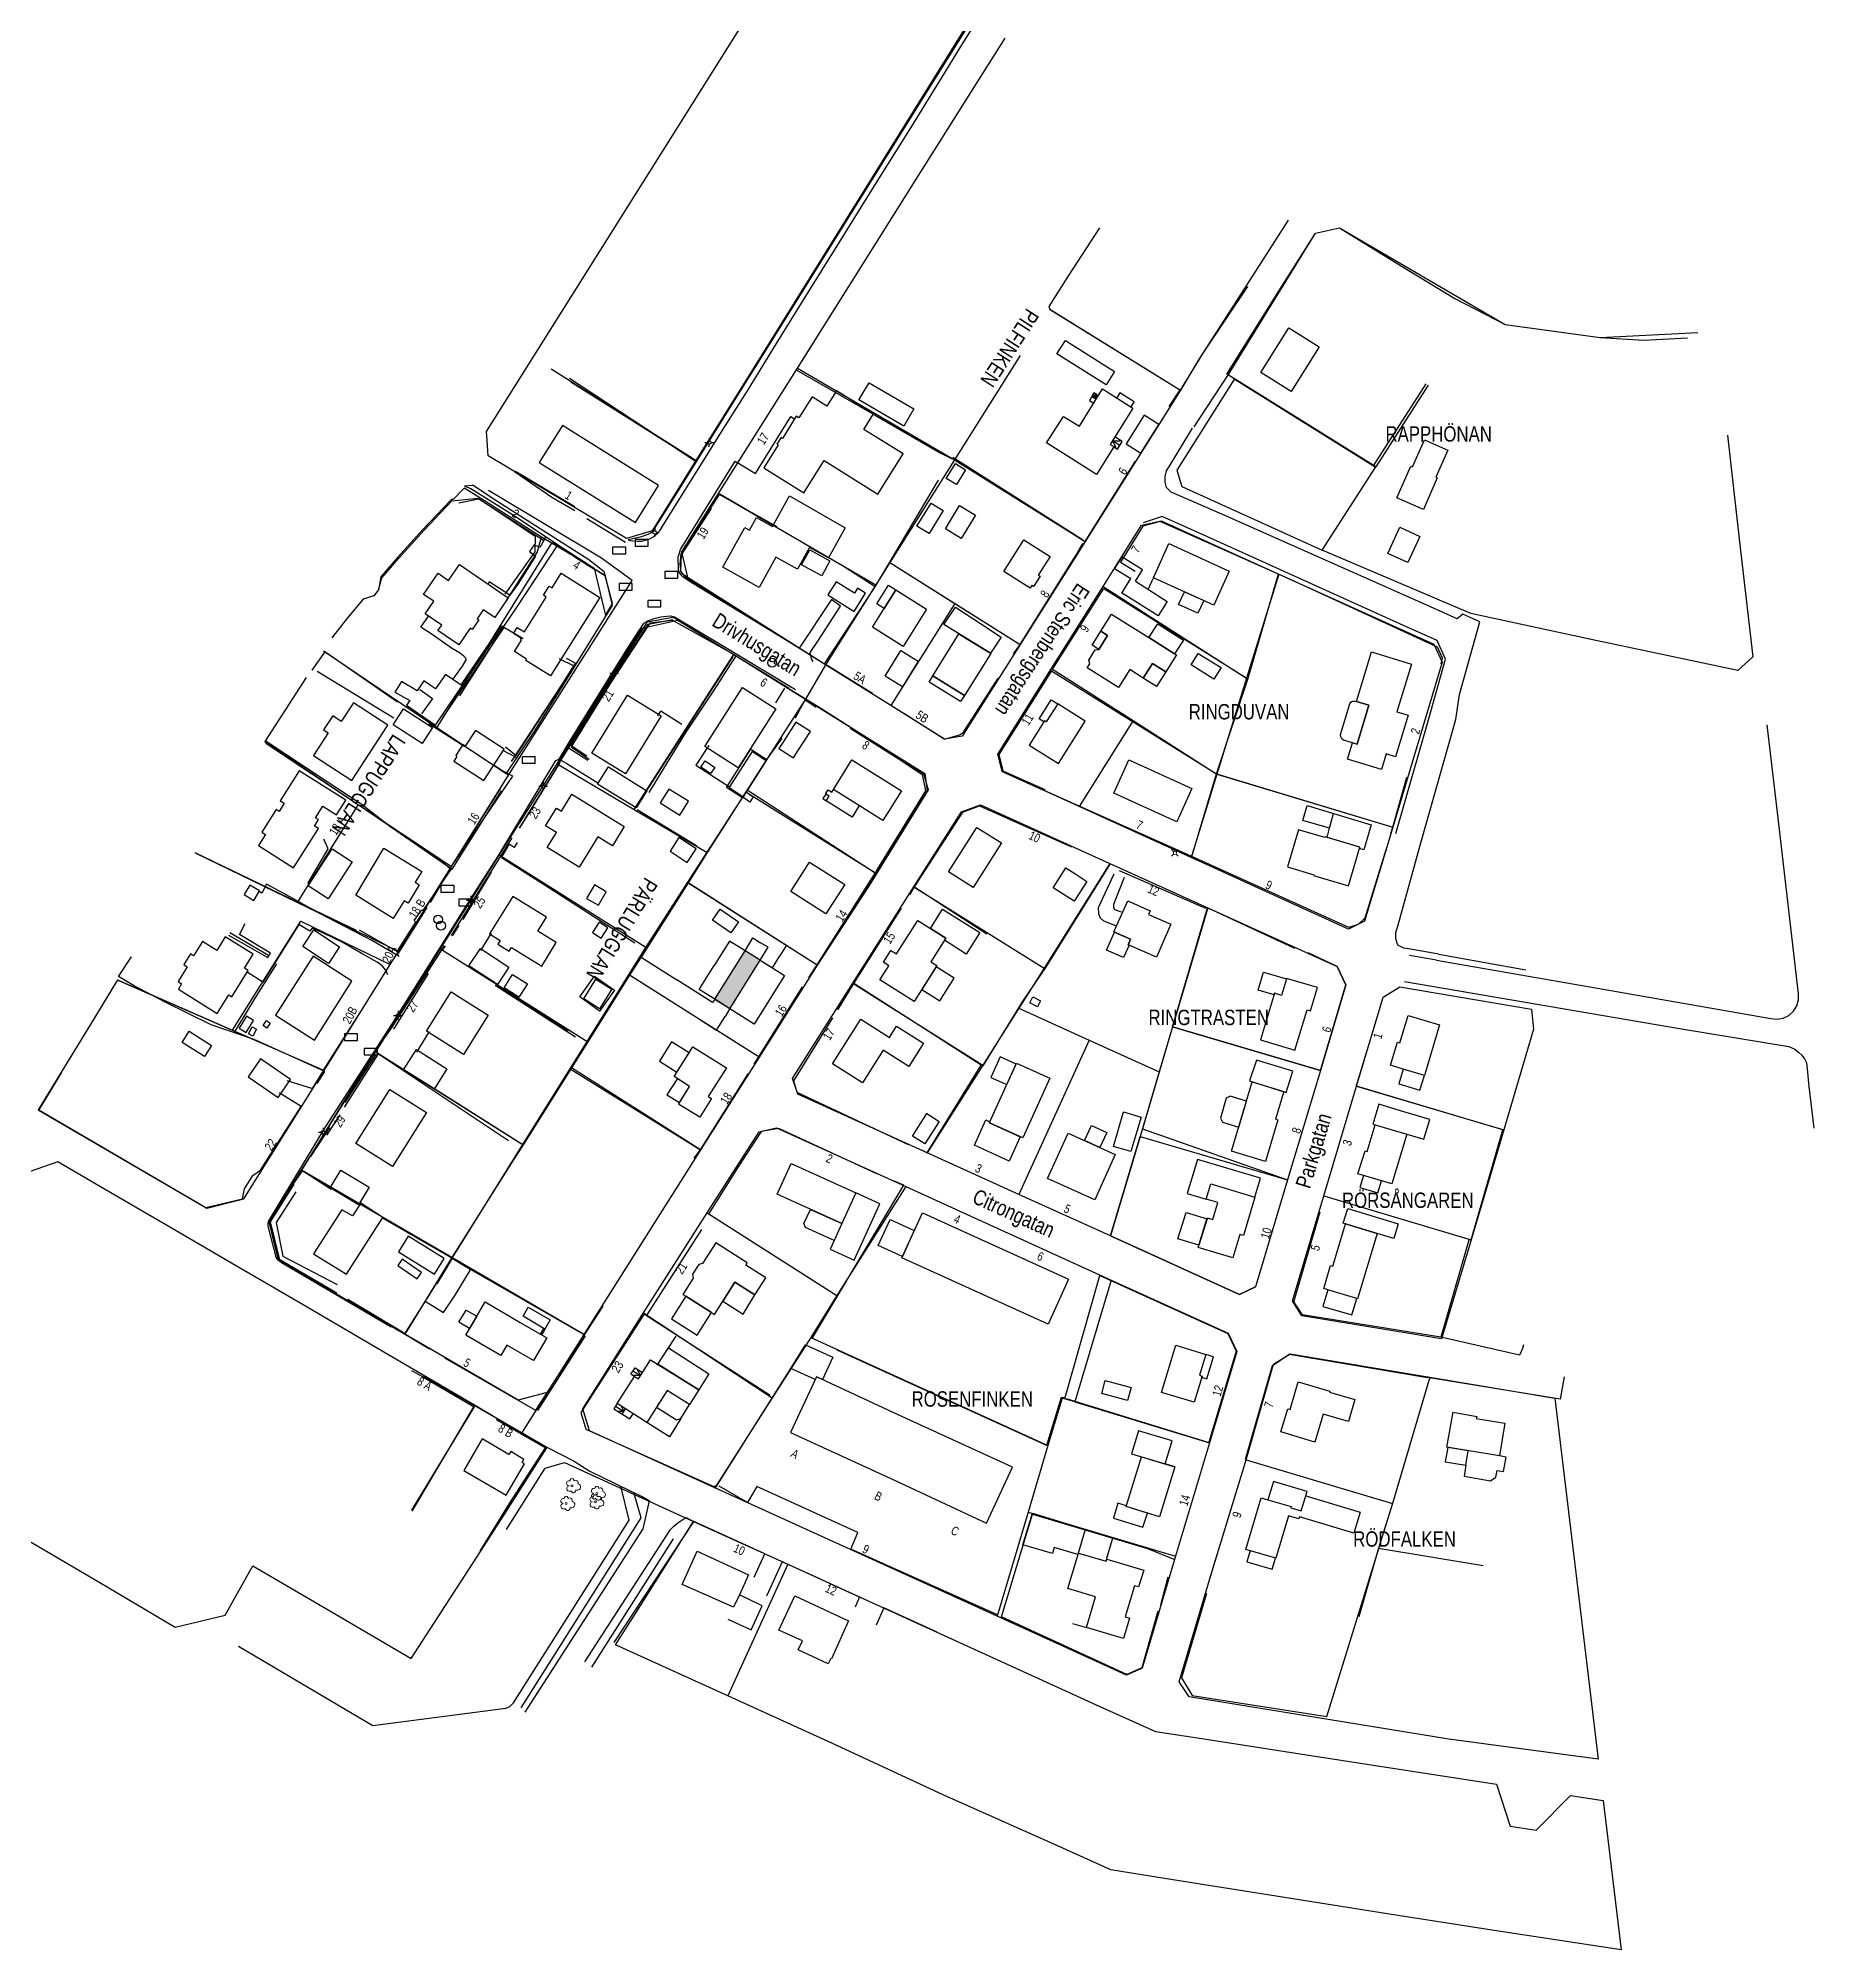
# Model space of a CAD drawing. Header units: millimetres. Extents: x -41129 to 1316437, y -893608 to 1612443.
# Drawn here: x 323 to 404608, y -190947 to 244372 of the extents above; entities that cross this region are included whole.
import ezdxf
from ezdxf.enums import TextEntityAlignment as Align

# ---------------------------------------------------------------- set-up
doc = ezdxf.new("R2010")
doc.units = ezdxf.units.MM
doc.header["$MEASUREMENT"] = 0
doc.layers.get('Defpoints').update_dxf_attribs({"color": 8})
for name, color, linetype, lineweight in [('Belysningsstolpe', 8, 'Continuous', 9), ('Jordslänt_krön Inm', 8, 'Continuous', 0), ('Lövträd', 8, 'Continuous', 9)]:
    doc.layers.add(name, color=color, linetype=linetype, lineweight=lineweight)
doc.styles.add('Arial Narrow', font='Arial Narrow.ttf', dxfattribs={"height": 0.2})
doc.styles.get("Standard").update_dxf_attribs({"font": 'Arial.ttf'})
doc.dimstyles.get("Standard").update_dxf_attribs({"dimtxt": 0.58, "dimasz": 0.18, "dimexe": 0.12, "dimexo": 0.0625, "dimgap": 0.09, "dimtad": 0, "dimtih": 1, "dimtoh": 1, "dimzin": 0, "dimtxsty": 'Standard', "dimblk": 'OBLIQUE', "dimblk1": 'OBLIQUE', "dimblk2": 'OBLIQUE', "dimcen": 0.09, "dimadec": 0, "dimazin": 0, "dimtfac": 1, "dimtofl": 0, "dimtmove": 0, "dimatfit": 3, "dimldrblk": 'OPEN90', "dimfxl": 1, "dimtolj": 1, "dimtzin": 0, "dimarcsym": 0})

msp = doc.modelspace()

# ---------------------------------------------------------------- texts
at = {"style": 'Arial Narrow'}
for s, height, rotation, width, p in [('PILFINKEN', 3500, 237.1277476, 0.95462, (214690.984, 166489.185)), ('Eric Stenbergsgatan', 3500, 236.7887094, 0.954349, (218029.859, 91504.26)), ('Drivhusgatan', 3500, 328.36414382, 0.954258, (172670.641, 98918.296)), ('LAPPUGGLAN', 3500, 237.06857441, 0.954595, (67075.285, 64336.456)), ('PÄRLUGGLAN', 3500, 238.64504409, 0.954552, (124934.693, 31173.109)), ('Flöjavägen', 35, 287.3935548, 0.954195, (51004.387, 48446.088)), ('Parkgatan', 3500, 73.3884291, 0.954334, (294880.088, -1097.587)), ('Citrongatan', 3500, 335.5525341, 0.954262, (230731.169, -28889.388))]:
    msp.add_text(s, height=height, rotation=rotation, dxfattribs=dict(at, width=width)).set_placement(p, align=Align.RIGHT)
for s, width, p in [('RAPPHÖNAN', 0.954629, (331321.957, 152509.152)), ('RINGDUVAN', 0.954569, (285239.807, 89237.917)), ('RINGTRASTEN', 0.954586, (280547.853, 19627.066)), ('RÖRSÅNGAREN', 0.954608, (327156.948, -22001.197)), ('ROSENFINKEN', 0.954624, (226816.479, -67267.822)), ('RÖDFALKEN', 0.954567, (323126.779, -99149.127))]:
    msp.add_text(s, height=3500, dxfattribs=dict(at, width=width)).set_placement(p, align=Align.RIGHT)
at = {"linetype": 'Continuous', "style": 'Arial Narrow'}
for s, rotation, width, p in [('17', 57.81908791, 0.954172, (166838.348, 153660.398)), ('6', 57.81908789, 0.954172, (248461.258, 145774.028)), ('1', 329.1172335, 0.954172, (121118.776, 139099.575)), ('2', 329.1172335, 0.954172, (109032.803, 134931.232)), ('19', 58.2780627, 0.954172, (153109.818, 132184.095)), ('7', 57.95408069, 0.954172, (251395.081, 127961.664)), ('4', 328.12718039, 0.954172, (122936.327, 123191.183)), ('8', 57.6300978, 0.954172, (230682.389, 117808.124)), ('9', 57.8640852, 0.954172, (239745.028, 109936.464)), ('5A', 327.98317565, 0.952688, (188023.089, 97172.103)), ('21', 58.0620744, 0.954172, (131499.233, 95195.522)), ('6', 328.10017858, 0.954172, (165529.71, 96498.406)), ('5B', 327.98317565, 0.954543, (202223.153, 88308.169)), ('11', 57.8640852, 0.954172, (227084.319, 89733.624)), ('2', 73.33443269, 0.954172, (315045.865, 86876.104)), ('8', 328.10017858, 0.954172, (188762.296, 82188.608)), ('18 A', 58.0620744, 0.953392, (70502.121, 66450.452)), ('16', 57.333114, 0.954172, (100917.319, 67151.795)), ('23', 57.666096, 0.954172, (114910.546, 68481.025)), ('7', 335.32313685, 0.954172, (251229.765, 64044.55)), ('10', 335.62454489, 0.954172, (227894.433, 61088.202)), ('9', 335.53454129, 0.954172, (280685.795, 50351.673)), ('18 B', 58.0170771, 0.954496, (88629.754, 47545.363)), ('25', 57.8730852, 0.954172, (102274.153, 48084.284)), ('12', 335.61554491, 0.954172, (254976.753, 48911.77)), ('14', 56.9641347, 0.954172, (184711.04, 45024.983)), ('15', 57.6390978, 0.954172, (195578.772, 39961.976)), ('20A', 65.6092971, 0.953151, (81961.529, 37100.004)), ('20B', 62.2097379, 0.954427, (73091.295, 23150.154)), ('27', 57.8730852, 0.954172, (87003.841, 24419.5)), ('16', 57.7110933, 0.954172, (170906.258, 23440.416)), ('17', 57.6300978, 0.954172, (181828.393, 18041.268)), ('6', 73.52342729, 0.954172, (294845.547, 18968.382)), ('1', 73.2804336, 0.954172, (306468.475, 17487.916)), ('18', 57.7110933, 0.954172, (158450.959, 3450.792)), ('29', 58.2780627, 0.954172, (70406.556, -1779.46)), ('8', 73.3074327, 0.954172, (287971.342, -4055.9)), ('22', 57.9090825, 0.954172, (54714.428, -7093.839)), ('3', 73.4784282, 0.954172, (299521.674, -6851.73)), ('2', 335.57954309, 0.954172, (180609.393, -11925.795)), ('3', 335.58854401, 0.954172, (214575.744, -14170.266)), ('5', 335.5885431, 0.954172, (234778.068, -23389.632)), ('4', 335.55254219, 0.954172, (209725.126, -25720.812)), ('10', 73.2354354, 0.954172, (281217.886, -26866.517)), ('5', 73.38843089, 0.954172, (292257.408, -30765.479)), ('21', 57.6210987, 0.954172, (148217.1, -35244.888)), ('6', 335.55254219, 0.954172, (228661.273, -34206.905)), ('5', 329.72926499, 0.954172, (97976.783, -58443.769)), ('8 A', 329.4322497, 0.953104, (89198.793, -63748.674)), ('23', 57.6030996, 0.954172, (133699.684, -57694.275)), ('12', 73.3344327, 0.954172, (270207.913, -62770.015)), ('7', 74.00941381, 0.954172, (281675.071, -66499.75)), ('8 B', 329.4322497, 0.954616, (107668.441, -74457.529)), ('A', 331.70341139, 0.951455, (172780.48, -79252.956)), ('B', 333.78408631, 0.954853, (191848.373, -88893.397)), ('14', 73.3794309, 0.954172, (262658.81, -87717.957)), ('9', 73.05543991, 0.954172, (274403.433, -91582.614)), ('C', 335.21004901, 0.954427, (209365.128, -96815.428)), ('10', 335.50754041, 0.954172, (160655.399, -101224.807)), ('9', 335.91255748, 0.954172, (188924.265, -100897.634)), ('12', 335.50754041, 0.954172, (181537.37, -110365.539))]:
    msp.add_text(s, height=2000, rotation=rotation, dxfattribs=dict(at, width=width)).set_placement(p, align=Align.RIGHT)

# ---------------------------------------------------------------- blocks, each defined once
blk = doc.blocks.new('symboler_63')
at = {"layer": 'Belysningsstolpe', "linetype": 'Continuous', "lineweight": -2}
blk.add_hatch(color=0, dxfattribs=at).paths.add_polyline_path([(0.18, 0.19), (0.19, 0.19), (0.19, 0.19), (0.18, 0.19)], flags=0)
at = {"layer": 'Belysningsstolpe', "color": 0, "lineweight": -2, "flags": 128}
for points in [[(-0.5, 0.5), (-0.17, 0.18)], [(0.5, 0.5), (0.18, 0.17)], [(-0.5, -0.5), (-0.18, -0.18)], [(0.51, -0.5), (0.18, -0.17)]]:
    blk.add_lwpolyline(points, dxfattribs=at)
at = {"layer": 'Belysningsstolpe', "color": 0, "lineweight": -2}
blk.add_circle((0, 0), 0.25, dxfattribs=at)
blk = doc.blocks.new('symboler_42')
at = {"layer": 'Lövträd', "color": 0, "lineweight": -2, "flags": 128}
for points in [[(-0.15, 0, -1.15301), (-0.1, 0.25, -1.132782), (0.1, 0.25)], [(-0.05, -0.25, -1.246616), (-0.15, 0)], [(0.3, 0.1, -1.18046), (0.2, -0.2, -1), (-0.05, -0.25)], [(0.1, 0.25, -0.780776), (0.3, 0.1)]]:
    blk.add_lwpolyline(points, format="xyb", dxfattribs=at)
at = {"layer": 'Lövträd', "color": 0, "lineweight": -2}
blk.add_circle((0, 0), 0.05, dxfattribs=at)
blk = doc.blocks.new('BEL')
at = {"lineweight": -2}
for p, q in [((0.01, 0.99), (0.01, 0.39)), ((-0.99, -0.01), (-0.39, -0.01)), ((0.01, -1.01), (0.01, -0.41)), ((0.41, -0.01), (1.01, -0.01))]:
    blk.add_line(p, q, dxfattribs=at)
blk.add_circle((0.01, -0.01), 0.4, dxfattribs=at)
blk = doc.blocks.new('RB')
at = {"lineweight": -2, "flags": 128}
blk.add_lwpolyline([(-1.5, -0.76), (1.5, -0.76), (1.5, 0.74), (-1.5, 0.74)], close=True, dxfattribs=at)
blk = doc.blocks.new('DNB_2')
at = {"lineweight": -2}
blk.add_circle((0, -0.01), 1, dxfattribs=at)
blk = doc.blocks.new('_Oblique')
at = {"color": 0, "linetype": 'ByBlock', "lineweight": -2}
blk.add_line((-0.5, -0.5), (0.5, 0.5), dxfattribs=at)
blk = doc.blocks.new('*D6')
at = {"color": 0, "lineweight": -2, "transparency": 16777216}
for p, q in [((167882, 39570), (170712, 37803)), ((167508, 32670), (169213, 35402)), ((170712, 37803), (169214, 35403)), ((164678, 34437), (167508, 32670))]:
    blk.add_line(p, q, dxfattribs=at)
at = {"layer": 'Defpoints', "color": 0, "transparency": 16777216}
for p in [(167882, 39570), (170712, 37803), (164678, 34437)]:
    blk.add_point(p, dxfattribs=at)
at = {"color": 0, "lineweight": -2, "transparency": 16777216, "xscale": 0.36, "yscale": 0.36, "zscale": 0.36}
for p, rotation in [((170712, 37803), 58.02413013547444), ((167508, 32670), 238.0241301354745)]:
    blk.add_blockref('_Oblique', p, dxfattribs=dict(at, rotation=rotation))
at = {"color": 0, "transparency": 16777216, "insert": (169214, 35403), "char_height": 1.16, "attachment_point": 5}
blk.add_mtext('\\A1;6050,87', dxfattribs=at)
blk = doc.blocks.new('_Open90')
at = {"color": 0, "linetype": 'ByBlock', "lineweight": -2}
for p, q in [((0, 0), (-1, 0)), ((-0.5, 0.5), (0, 0)), ((0, 0), (-0.5, -0.5))]:
    blk.add_line(p, q, dxfattribs=at)
blk = doc.blocks.new('*D7')
at = {"color": 0, "lineweight": -2, "transparency": 16777216}
for p, q in [((154367, 25543), (157808, 23395)), ((157807, 23395), (156700, 21621)), ((151310, 20647), (154751, 18499)), ((154751, 18499), (156699, 21619))]:
    blk.add_line(p, q, dxfattribs=at)
at = {"layer": 'Defpoints', "color": 0, "transparency": 16777216}
for p in [(154367, 25543), (151310, 20647), (154751, 18499)]:
    blk.add_point(p, dxfattribs=at)
at = {"color": 0, "lineweight": -2, "transparency": 16777216, "xscale": 0.36, "yscale": 0.36, "zscale": 0.36}
for p, rotation in [((157807, 23395), 58.02503571087261), ((154751, 18499), 238.0250357108726)]:
    blk.add_blockref('_Oblique', p, dxfattribs=dict(at, rotation=rotation))
at = {"color": 0, "transparency": 16777216, "insert": (156699, 21620), "char_height": 1.16, "attachment_point": 5}
blk.add_mtext('\\A1;5772,18', dxfattribs=at)
blk = doc.blocks.new('*D8')
at = {"color": 0, "lineweight": -2, "transparency": 16777216}
for p, q in [((138125, 35912), (137624, 35127)), ((137624, 35127), (145743, 29944)), ((153866, 24759), (145746, 29942)), ((154367, 25543), (153866, 24758))]:
    blk.add_line(p, q, dxfattribs=at)
at = {"layer": 'Defpoints', "color": 0, "transparency": 16777216}
for p in [(137624, 35127), (138125, 35912), (154367, 25543)]:
    blk.add_point(p, dxfattribs=at)
at = {"color": 0, "lineweight": -2, "transparency": 16777216, "xscale": 0.36, "yscale": 0.36, "zscale": 0.36}
for p, rotation in [((137624, 35127), 147.4459181647079), ((153866, 24759), 327.4459181647078)]:
    blk.add_blockref('_Oblique', p, dxfattribs=dict(at, rotation=rotation))
at = {"color": 0, "transparency": 16777216, "insert": (145745, 29943), "char_height": 1.16, "attachment_point": 5}
blk.add_mtext('\\A1;19269,21', dxfattribs=at)
blk = doc.blocks.new('*D9')
at = {"color": 0, "lineweight": -2, "transparency": 16777216}
for p, q in [((157720, 38780), (154251, 33224)), ((161253, 36574), (157719, 38780)), ((150833, 27749), (154250, 33223)), ((154367, 25544), (150833, 27749))]:
    blk.add_line(p, q, dxfattribs=at)
at = {"layer": 'Defpoints', "color": 0, "transparency": 16777216}
for p in [(161253, 36574), (150833, 27749), (154367, 25543)]:
    blk.add_point(p, dxfattribs=at)
at = {"color": 0, "lineweight": -2, "transparency": 16777216, "xscale": 0.36, "yscale": 0.36, "zscale": 0.36}
for p, rotation in [((157720, 38780), 58.02503571172138), ((150833, 27749), 238.0250357117214)]:
    blk.add_blockref('_Oblique', p, dxfattribs=dict(at, rotation=rotation))
at = {"color": 0, "transparency": 16777216, "insert": (154251, 33223), "char_height": 1.16, "attachment_point": 5}
blk.add_mtext('\\A1;13003,67', dxfattribs=at)
blk = doc.blocks.new('*D10')
at = {"color": 0, "lineweight": -2, "transparency": 16777216}
for p, q in [((161253, 36574), (163071, 39487)), ((163071, 39487), (164810, 38401)), ((164678, 34437), (166496, 37350)), ((166495, 37350), (164813, 38400))]:
    blk.add_line(p, q, dxfattribs=at)
at = {"layer": 'Defpoints', "color": 0, "transparency": 16777216}
for p in [(161253, 36574), (166495, 37350), (164678, 34437)]:
    blk.add_point(p, dxfattribs=at)
at = {"color": 0, "lineweight": -2, "transparency": 16777216, "xscale": 0.36, "yscale": 0.36, "zscale": 0.36}
for p, rotation in [((163071, 39487), 148.0322542830958), ((166495, 37350), 328.0322542830959)]:
    blk.add_blockref('_Oblique', p, dxfattribs=dict(at, rotation=rotation))
at = {"color": 0, "transparency": 16777216, "insert": (164812, 38401), "char_height": 1.16, "attachment_point": 5}
blk.add_mtext('\\A1;4037,00', dxfattribs=at)

# ---------------------------------------------------------------- dimensions: what is measured, and where the dimension line sits
at = {"color": 4}
for base, p1, p2, angle, picture, middle in [((166495.48, 37349.75), (161252.789, 36574.184), (164677.563, 34436.827), 328.03225428, '*D10', (164811.666, 38400.596)), ((170712.118, 37802.727), (164677.563, 34436.827), (167881.873, 39569.603), 58.02413014, '*D6', (169213.734, 35402.563)), ((150833.454, 27749.117), (161252.789, 36574.184), (154366.714, 25543.437), 238.02503571, '*D9', (154250.866, 33223.441)), ((154750.832, 18499.062), (154366.71, 25543.431), (151310.058, 20647.006), 238.02503571, '*D7', (156699.181, 21620.105))]:
    dim = msp.add_linear_dim(base=base, p1=p1, p2=p2, angle=angle, dimstyle='Standard', override={"dimscale": 2}, dxfattribs=at)
    dim.commit()
    dim.dimension.update_dxf_attribs({"geometry": picture, "text_midpoint": middle, "dimtype": 161})
dim = msp.add_aligned_dim(p1=(154366.71, 25543.431), p2=(138125, 35912.107), distance=931.155, dimstyle='Standard', override={"dimscale": 2}, dxfattribs=at)
dim.commit()
dim.dimension.update_dxf_attribs({"geometry": '*D8', "text_midpoint": (145744.804, 29942.913)})

# ---------------------------------------------------------------- hatches: boundary and pattern name
h = msp.add_hatch()
h.set_pattern_fill('ANSI31', color=4, scale=2000, angle=342)
h.set_pattern_definition([(27, (-334221.7, -353888.6), (-113.497625, 222.75163), [])])
h.paths.add_polyline_path([(164677.563, 34436.827), (161252.789, 36574.184), (154366.71, 25543.431), (157769.432, 23371.139)])
h.paths.add_polyline_path([(498803.495, 1612128.476), (499284.372, 1607459.087), (502337.8, 1607773.545), (501856.922, 1612442.933)], flags=9)
h.paths.add_polyline_path([(656019.849, -182982.695), (658009.628, -181968.852), (656634.65, -179270.306), (654644.871, -180284.149)], flags=9)
h.paths.add_polyline_path([(654198.549, -179022.092), (674633.166, -168610.135), (671576.627, -162611.34), (651142.01, -173023.297)], flags=9)
h.paths.add_polyline_path([(1314217.794, -893607.633), (1316437.332, -893607.633), (1316437.332, -890619.911), (1314217.794, -890619.911)], flags=9)
h.paths.add_polyline_path([(75329.047, -494403.06), (102869.653, -494403.06), (102869.653, -487813.702), (75329.047, -487813.702)], flags=9)
h.paths.add_polyline_path([(270680.928, -516922.953), (272003.792, -520116.63), (274801.899, -518957.617), (273479.035, -515763.939)], flags=9)
h.paths.add_polyline_path([(277016.607, -534654.364), (278344.692, -537860.645), (281180.612, -536685.969), (279852.527, -533479.688)], flags=9)
h.paths.add_polyline_path([(144177.774, -409854.336), (144755.356, -413501.047), (147746.718, -413027.262), (147169.136, -409380.551)], flags=9)
h.paths.add_polyline_path([(499693.117, -215260.335), (524912.142, -215260.335), (524912.142, -209888.575), (499693.117, -209888.575)], flags=9)
h.paths.add_polyline_path([(438696.341, -207047.177), (462343.219, -207047.177), (462343.219, -200242.948), (438696.341, -200242.948)], flags=9)
h.paths.add_polyline_path([(748355.328, -157362.95), (762131.083, -157362.95), (762131.083, -152134.437), (748355.328, -152134.437)], flags=9)

# ---------------------------------------------------------------- linework, layer by layer
for p, q in [((154366.71, 25543.431), (161252.789, 36574.184)), ((164677.563, 34436.827), (161252.789, 36574.184)), ((157769.432, 23371.139), (154366.71, 25543.431))]:
    msp.add_line(p, q)
at = {"flags": 128}
for points in [[(248646.671, 368647.506), (272624.836, 353150.975), (273833.88, 344028.049), (249221.544, 306317.763), (218016.333, 257407.427), (163301.731, 169476.695), (150054.067, 148186.528), (140104.315, 132197.012), (134294.437, 130429.329), (107081.642, 146703.856), (102790.203, 149271.118), (102442.686, 153879.451), (102372.841, 154805.637), (202489.85, 314166.294), (240226.418, 372208.331), (241087.11, 373531.858), (244099.353, 380882.505)], [(203566.935, 294159.921), (202957.963, 294482.605), (202846.111, 294554.313), (203799.412, 296052.858), (204167.866, 296632.373), (204479.297, 297027.497), (204950.099, 297396.279), (205451.606, 297765.062), (206075.931, 298103.113), (206792.369, 298400.187), (207385.989, 298564.091), (207918.2, 298635.798), (208880.274, 298666.53), (209453.425, 298615.31), (210036.81, 298553.847), (210497.377, 298451.407), (211203.58, 298205.552), (212001.897, 297795.794), (214949.528, 295972.369), (224989.257, 289728.037), (228420.644, 287588.331), (231572.971, 285631.735), (232105.182, 285262.952), (232575.985, 284791.73), (233077.491, 284166.849), (233394.771, 283603.431), (233691.581, 282927.33), (233855.338, 282312.693), (233960.245, 281767.202), (233960.245, 281295.98), (233919.306, 280691.586), (233850.221, 280192.194), (233665.994, 279577.556), (233410.123, 279014.138), (232314.996, 277139.494), (225133.344, 265963.977), (220065.664, 258100.94), (215738.89, 251081.268), (210327.223, 242471.382), (206739.915, 236616.96), (199085.542, 224215.37), (191623.071, 212366.953), (187434.307, 205539.218), (182729.484, 197915.153), (174994.511, 185627.526), (168349.547, 174882.896), (161755.118, 164083.844), (156724.38, 156179.19), (142569.13, 133490.426), (141778.489, 132225.297), (141502.149, 131856.514), (141062.051, 131385.292), (140335.378, 130770.655), (139864.576, 130494.068), (139455.183, 130309.677), (138728.51, 130063.822), (138114.42, 129889.675), (137664.087, 129776.991), (136804.362, 129736.015), (135913.931, 129807.723), (135248.668, 129920.407), (134808.57, 130068.003), (134612.006, 130191.02)], [(134612.006, 130191.02), (137662.465, 130915.94), (139238.629, 131453.747), (139865.513, 131812.286), (140331.197, 132206.678), (145471.641, 140381.356), (157842.512, 160247.751), (168107.727, 176702.427), (191819.589, 214723.474), (204993.095, 235867.162), (217118.81, 255306.672), (222690.235, 263893.669), (230947.185, 276854.836), (231977.064, 278490.668), (232586.037, 279763.479), (232890.523, 280749.46), (232890.523, 281358.976), (232783.057, 282129.833), (232138.263, 283330.937), (231314.359, 284209.357), (230114.325, 285159.484), (223551.081, 289221.053), (223300.327, 289328.614), (223049.574, 289328.614), (222780.91, 289238.98), (220452.486, 290744.841), (210901.47, 296969.966), (209992.489, 297377.804), (209459.639, 297409.176), (208550.658, 297409.176), (207296.891, 297189.571), (206293.878, 296844.478), (205290.864, 296436.64), (204883.39, 296122.919), (203566.935, 294159.921)], [(284916.018, 202930.021), (275608.75, 188352.969), (264647.796, 171364.05), (260421.017, 164206.399), (238727.716, 129727.732), (223894.137, 106328.953), (210710.681, 85440.302), (206709.816, 84738.093), (194491.346, 92377.224), (179595.724, 101689.864), (148278.962, 121223.906), (146858.156, 127413.373), (155195.389, 140661.825), (173198.577, 169268.95), (188229.256, 193152.335), (200028.6, 211901.236), (211373.885, 229928.882), (220462.859, 244371.645)], [(242002.769, 201206.431), (234770.753, 190084.298), (230398.138, 183265.576), (230629.536, 182671.525), (260420.972, 164205.4), (265540.511, 172643.086), (275746.088, 187848.254)], [(242002.769, 201206.431), (234770.753, 190084.298), (230398.138, 183265.576), (230629.536, 182671.525), (260420.972, 164205.4), (265540.511, 172643.086), (275746.088, 187848.254)], [(263513.294, 155842.284), (271306.918, 167783.92), (291158.326, 200005.371), (296592.941, 201200.397), (334313.618, 179149.833), (356003.768, 176200.174), (378197.358, 177320.984)], [(384949.218, 154013.395), (387677.541, 129657.264), (390696.794, 103478.133), (387317.927, 100371.39), (353951.174, 107470.144), (331064.527, 112383.806), (326518.931, 113359.9), (292704.487, 127801.4), (304920.217, 146792.764), (272676.395, 166785.276), (270937.14, 167863.686), (282673.617, 186506.314), (291158.326, 200005.371), (296592.941, 201200.397), (310523.739, 192644.066), (322858.212, 185068.767), (334313.618, 179149.833), (346031.375, 177570.522), (356003.768, 176200.174), (365928.946, 175600.748), (375870.54, 176116.729)], [(230594.024, 182683.139), (260421.017, 164206.399)], [(176414.481, 174372.098), (172939.299, 168848.216), (190704.432, 158640.188), (205692.953, 149965.012)], [(176414.481, 174372.098), (172939.299, 168848.216), (190704.432, 158640.188), (205692.953, 149965.012)], [(243503.995, 165411.909), (232274.056, 172486.859), (234194.738, 175534.333), (245423.678, 168459.428), (243503.995, 165411.909)], [(285636.67, 163909.401), (278713.37, 168266.248), (285103.867, 178422.357), (292023.714, 174077.678), (285636.67, 163909.401)], [(223915.734, 172095.572), (208956.627, 148378.129)], [(150054.067, 148186.528), (117091.093, 169037.199)], [(150108.736, 147866.561), (121255.364, 166896.955)], [(121602.651, 166157.684), (150029.769, 148202.641)], [(121602.651, 166157.684), (150029.769, 148202.641)], [(173198.577, 169268.95), (208956.627, 148378.129)], [(272676.395, 166785.276), (259569.189, 146015.136), (260693.611, 142280.565), (292704.487, 127801.4)], [(272646.963, 166780.428), (304746.668, 146784.586)], [(272646.963, 166780.428), (304746.668, 146784.586)], [(304372.136, 147002.708), (316382.372, 165678.018)], [(304372.136, 147002.708), (316382.372, 165678.018)], [(249598.844, 160134.495), (244417.6, 151881.783), (245269.85, 151358.793), (245256.914, 151338.356), (241279.234, 145040.35), (234811.123, 149125.38), (229890.43, 152232.588), (233786.075, 158244), (237427.195, 155994.406), (242684.033, 164501.97), (249598.844, 160134.495)], [(241211.837, 162118.944), (240191.279, 162749.638), (239666.322, 161899.449), (240686.88, 161268.755)], [(240912.827, 162302.623), (241439.783, 163152.722), (240717.235, 163599.781), (240190.235, 162748.684)], [(241078.464, 163375.252), (240561.403, 162544.728)], [(240561.403, 162544.728), (240573.038, 163310.991)], [(241236.775, 162891.613), (240561.403, 162544.728)], [(249150.101, 160416.031), (249859.718, 161542.171), (246597.482, 163603.477), (245885.958, 162479.425)], [(257816.544, 160493.093), (260321.55, 164308.993)], [(257816.544, 160493.093), (260321.55, 164308.993)], [(316773.405, 165382.071), (304920.217, 146792.764)], [(176798.262, 102428.577), (176394.74, 103027.436), (176332.542, 103587.718), (176145.948, 103898.986), (176116.839, 104456.625), (177983.315, 107284.818), (182996.139, 115049.007), (180943.014, 116543.147), (173610.427, 105443.824), (149120.87, 120341.711), (147192.728, 121649.036), (146446.351, 122364.952), (146104.262, 123298.756), (146042.063, 126255.801), (146224.85, 126910.099), (146566.939, 127906.156), (159006.561, 148021.842), (163671.419, 145282.685), (171652.769, 158255.885), (172553.045, 157674.158)], [(191213.123, 158301.293), (206699.023, 149587.201)], [(255503.534, 156429.276), (252149.798, 158503.723), (248008.112, 151965.871), (251382.375, 149880.486), (255503.534, 156429.276)], [(255503.534, 156429.276), (252149.798, 158503.723), (248008.112, 151965.871), (251382.375, 149880.486), (255503.534, 156429.276)], [(246618.865, 151660.237), (244948.099, 152721.711)], [(245732.243, 151157.724), (244948.099, 152721.711)], [(244948.099, 152721.711), (246696.922, 152677.761)], [(245256.914, 151338.356), (246086.187, 150816.404), (247153.632, 152505.979), (245479.733, 153564.59)], [(319209.613, 35814.986), (312754.065, 36924.391), (311241.333, 37119.844), (309907.342, 37858.791), (309447.995, 39255.952), (309433.408, 40726.122), (309866.334, 42131.033), (315135.041, 61103.816), (323144.282, 89188.316), (323957.586, 94886.477), (328550.833, 111474.286), (324665.168, 113208.383), (323446.511, 112137.266), (315798.921, 115596.87), (269835.775, 135966.595), (258324.262, 140999.15), (257256.652, 142072.422), (256895.016, 143306.006), (256894.138, 144592.368), (257253.314, 145827.432), (257945.004, 146911.338), (263114.162, 155605.048)], [(315950.359, 152895.372), (321252.771, 150525.7), (318516.516, 144407.868), (318890.401, 144241.828), (315730.227, 137051.02), (309691.18, 139711.227), (312874.959, 146937.006), (313258.652, 146766.519), (315950.359, 152895.372)], [(208956.627, 148378.129), (194211.045, 124999.399)], [(205692.953, 149965.012), (208286.388, 148631.629)], [(205692.953, 149965.012), (208286.388, 148631.629)], [(238065.119, 130128.039), (208572.759, 148921.006)], [(238065.119, 130128.039), (208572.759, 148921.006)], [(208956.627, 148378.129), (238727.716, 129727.732)], [(238728.76, 129728.686), (250134.97, 148018.853)], [(238728.76, 129728.686), (250134.97, 148018.853)], [(108730.466, 145675.183), (117259.691, 139831.506), (122523.222, 136832.777)], [(108977.916, 145803.374), (122526.773, 137699.741)], [(108977.916, 145803.374), (122526.773, 137699.741)], [(190872.463, 119419.296), (205331.222, 143715.91)], [(190872.463, 119419.296), (205331.222, 143715.91)], [(209408.12, 142712.935), (207090.117, 144115.962), (209171.914, 147538.552), (211469.033, 146116.448), (209408.12, 142712.935)], [(106964.614, 116340.93), (113950.51, 127288.989), (114927.646, 130766.476), (99396.183, 140628.369), (97321.558, 141879.258), (94795.884, 139310.573), (94435.242, 139348.884), (94203.896, 139103.069), (88007.76, 132535.88), (82187.518, 126156.925), (78339.067, 121697.978), (77769.212, 118770.681), (76702.326, 117425.434), (74278.973, 116609.934), (70749.73, 112413.856), (67209.537, 107842.886)], [(77769.212, 118770.681), (78567.425, 121501.473), (82411.744, 125957.603), (88228.808, 132332.698), (94509.232, 139059.248), (100472.086, 139627.797), (113480.064, 131008.037), (113370.929, 127444.298), (106601.523, 117785.797)], [(77769.212, 118770.681), (78567.425, 121501.473), (82411.744, 125957.603), (88228.808, 132332.698), (94509.232, 139059.248), (100472.086, 139627.797), (113480.064, 131008.037), (113370.929, 127444.298), (106601.523, 117785.797)], [(96061.853, 138566.318), (100662.857, 139447.09), (115346.061, 130078.881)], [(129457.316, 112933.93), (131080.905, 115609.024), (129178.31, 122822.657), (125695.216, 125561.815), (104763.331, 138942.998), (99379.387, 142478.112), (99135.671, 142539.095), (97353.053, 142377.784)], [(97353.053, 142377.784), (98226.212, 142075.268), (98853.095, 141806.364), (108883.228, 135567.794), (119015.23, 128767.887), (126882.616, 123694.567), (129457.316, 112933.93)], [(128560.081, 125993.495), (102813.174, 141390.983)], [(146612.089, 126797.842), (155462.928, 140490.578)], [(146612.089, 126797.842), (155462.928, 140490.578)], [(155195.389, 140661.825), (191018.66, 119907.201)], [(155462.928, 140490.578), (168534.591, 133190.301)], [(155462.928, 140490.578), (168534.591, 133190.301)], [(155532.944, 140592.595), (167303.725, 133680.886)], [(125212.618, 134987.406), (134049.203, 129643.517)], [(153571.147, 137279.882), (146704.859, 126687.382), (146541.376, 123006.59), (147604.016, 121616.069), (157208.646, 115685.904), (158925.218, 114663.462)], [(206380.746, 136820.47), (203171.463, 131553.855), (200355.536, 133257.656), (203614.046, 138506.031), (206380.746, 136820.47)], [(213716.112, 135775.435), (210501.664, 130461.004), (206891.234, 132643.571), (210104.977, 137957.607), (213716.112, 135775.435)], [(309477.308, 63275.317), (316862.459, 89114.667), (320736.866, 102978.108), (318865.505, 107195.876), (311180.691, 110607.109), (266403.772, 130866.2), (256260.242, 135446.568), (251906.317, 133976.5)], [(115759.064, 130953.203), (115707.567, 130361.037), (114500.821, 128416.683), (113264.643, 129035.341), (112175.628, 127503.427), (113558.971, 126383.951), (109497.241, 120050.073), (107701.838, 117516.522), (103022.018, 120550.891), (102754.547, 120048.271)], [(122385.152, 126313.428), (114927.646, 130766.476)], [(308758.815, 64675.173), (302348.68, 43262.381), (298689.161, 41497.679), (262844.908, 57804.679), (237321.298, 69416.315), (219791.388, 77391.321), (218816.772, 81317.329), (231076.203, 100832.259), (242832.961, 119547.046), (251554.468, 133478.864), (255989.696, 134444.745), (282814.863, 122325.978), (318079.484, 106394.516), (320016.528, 102278.89), (308758.815, 64675.173)], [(319769.222, 101923.683), (320062.143, 103176.755), (318945.719, 105671.69), (285631.515, 121036.57), (255803.692, 134293.983), (251858.257, 133245.918), (246745.933, 125034.138), (250064.153, 122993.328)], [(319769.222, 101923.683), (320062.143, 103176.755), (318945.719, 105671.69), (285631.515, 121036.57), (255803.692, 134293.983), (251858.257, 133245.918), (246745.933, 125034.138), (250064.153, 122993.328)], [(314930.911, 130931.794), (312194.26, 124960.13), (307629.21, 127033.229), (310327.036, 133009.65), (314930.911, 130931.794)], [(91065.964, 87343.45), (117348.19, 129527.992), (129509.155, 121967.537)], [(118606.58, 129042.145), (109320.644, 114894.591), (106230.197, 110416.687), (105670.973, 110446.147), (96549.848, 97091.476)], [(122385.152, 126313.428), (126834.522, 123541.83)], [(122385.152, 126313.428), (126834.522, 123541.83)], [(146612.089, 126797.842), (146377.538, 124644.211), (146662.013, 122656.333), (179370.685, 101871.203)], [(146612.089, 126797.842), (146377.538, 124644.211), (146662.013, 122656.333), (179370.685, 101871.203)], [(230710.803, 126371.995), (228022.989, 122121.897), (228455.291, 121853.116), (226978.326, 119475.31), (226570.949, 119763.987), (226178.171, 119136.063), (220184.194, 122903.375), (224738.392, 130151.345), (230710.803, 126371.995)], [(223894.137, 106328.953), (236558.721, 126568.347)], [(223894.137, 106328.953), (236558.721, 126568.347)], [(236558.721, 126568.347), (238193.7, 129385.475)], [(236558.721, 126568.347), (238193.7, 129385.475)], [(250153.583, 120697.38), (251775.577, 123273.399), (247030.144, 126249.564), (245382.772, 123623.192), (249082.712, 121301.87)], [(271524.552, 123020.094), (268037.287, 115281.48), (254277.84, 121495.673), (257761.691, 129269.477), (271524.552, 123020.094)], [(129509.2, 121968.536), (126834.522, 123541.83)], [(131333.444, 114230.275), (135534.051, 120853.557), (128560.081, 125993.495)], [(131106.686, 115192.495), (129509.155, 121967.537)], [(190872.463, 119419.296), (182980.889, 124522.597)], [(190872.463, 119419.296), (182980.889, 124522.597)], [(194211.045, 124999.399), (191018.66, 119907.201)], [(194205.141, 125001.668), (223894.137, 106328.953)], [(194205.141, 125001.668), (223894.137, 106328.953)], [(194211.045, 124999.399), (209052.591, 115664.176)], [(282814.863, 122325.978), (275474.735, 98610.78)], [(275835.141, 98611.519), (282746.51, 122386.124)], [(275835.141, 98611.519), (282746.51, 122386.124)], [(191018.66, 119907.201), (179595.724, 101689.864), (175021.177, 93859.212), (161450.192, 72789.706)], [(190303.758, 95137.999), (179370.685, 101871.203), (190872.463, 119419.296)], [(190303.758, 95137.999), (179370.685, 101871.203), (190872.463, 119419.296)], [(202605.799, 114377.723), (197279.167, 105876.316), (190297.332, 110244.815), (195621.103, 118749.356), (202605.799, 114377.723)], [(195621.103, 118749.356), (192968.087, 114511.254), (191272.846, 115572.461), (193925.862, 119810.562), (195621.103, 118749.356)], [(231211.954, 100513.807), (242973.154, 119061.222), (275518.369, 98623.824)], [(231211.954, 100513.807), (242973.154, 119061.222), (275518.369, 98623.824)], [(242832.961, 119547.046), (275474.735, 98610.78)], [(250153.583, 120697.38), (257357.638, 116131.204), (255319.988, 112865.783), (247991.955, 117459.134), (247971.787, 117426.957), (247055.513, 118001.943), (249082.712, 121301.87)], [(253033.293, 118834.09), (254277.84, 121495.673)], [(253033.293, 118834.09), (254277.84, 121495.673)], [(264396.181, 113414.843), (259975.819, 115411.335), (261292.917, 118326.906), (265713.324, 116331.413), (264396.181, 113414.843)], [(18401.366, 29922.954), (13168.935, 21313.184), (322.833, 358.244), (38715.039, -22027.963), (47108.307, -19934.504), (65410.503, 9307.783), (80479.456, 33417.674), (82353.295, 36399.685), (94429.448, 55739.213), (107415.675, 76516.648), (131333.444, 114230.275)], [(106885.18, 76871.948), (113574.507, 86840.381), (131106.686, 115192.495)], [(209052.591, 115664.176), (194491.346, 92377.224)], [(209172.291, 114835.924), (214908.487, 111057.232), (219543.322, 108003.977), (217121.655, 104326.459), (206542.408, 110822.323), (209172.291, 114835.924)], [(209052.591, 115664.176), (223894.137, 106328.953)], [(242278.995, 109335.545), (244736.216, 113223.675), (253231.503, 107878.887), (259080.244, 104198.218), (259495.88, 103937.196), (257048.785, 100051.612), (254038.325, 101969.411), (251945.881, 98643.4), (248874.071, 100576.983), (246300.65, 96487.889), (239170.749, 101013.231), (239754.994, 101934.818), (239566.544, 102770.179), (240992.444, 105059.197), (241820.706, 105200.973), (243817.603, 108362.125), (242278.995, 109335.545)], [(202178.637, 76892.47), (202738.013, 72882.11), (190996.256, 54299.782), (177702.721, 33260.849), (164463.762, 12308.288), (151153.954, -8756.401), (137867.088, -29784.529), (124580.223, -50812.658), (116243.432, -64007.075), (109579.374, -65759.204), (83814.393, -50761.311), (55057.09, -33931.527), (52903.945, -25143.348), (60254.482, -13436.961), (77172.234, 13525.446), (91904.403, 36983.863), (105307.534, 58325.067), (118500.764, 79164.226), (137758.497, 109990.028), (145989.978, 111870.569), (158672.422, 104065.334), (175021.177, 93859.212), (202178.637, 76892.47)], [(94748.659, 98318.473), (96899.99, 101401.959), (97753.542, 102786.574), (97694.677, 103169.552), (97253.184, 103640.911), (96252.468, 104406.868), (94457.065, 105467.424), (89983.276, 108560.713), (87452.052, 110269.387), (89180.137, 112788.554)], [(92528.07, 89768.975), (106405.795, 110160.791)], [(92528.07, 89768.975), (106405.795, 110160.791)], [(93662.285, 92182.282), (106100.134, 110440.87), (110741.939, 107696.618)], [(93662.285, 92182.282), (106100.134, 110440.87), (110741.939, 107696.618)], [(106264.079, 110301.551), (96261.897, 94647.834)], [(118791.134, 79032.99), (139021.423, 111486.585), (144838.09, 112541.23), (145991.514, 111904.534)], [(121594.054, 83304.917), (139218.484, 110930.122), (144797.616, 112000.5)], [(121594.054, 83304.917), (139218.484, 110930.122), (144797.616, 112000.5)], [(159255.952, 103698.714), (144848.412, 111735.016), (139577.625, 111144.614), (130570.088, 97447.288), (121641.219, 82962.759), (125771.312, 80207.55)], [(134523.482, 105356.064), (138127.522, 111039.605), (138414.097, 111308.508), (139148.446, 111720.828), (140581.322, 112222.782), (142085.842, 112581.32), (143464.986, 112760.589), (144327.636, 112801.199), (144561.575, 112777.785), (144853.998, 112713.394), (145193.21, 112572.905), (155379.424, 106497.507), (172742.926, 96032.617)], [(241820.706, 105200.973), (240326.646, 106163.372), (242278.995, 109335.545), (243817.603, 108362.125), (241820.706, 105200.973)], [(259080.244, 104198.218), (253231.503, 107878.887), (255250.161, 110990.006), (261098.039, 107312.378), (259080.244, 104198.218)], [(80667.483, -49186.135), (63218.652, -38925.282), (55719.749, -34524.581), (54962.364, -33918.133), (54533.179, -33210.61), (52715.454, -26135.377), (52690.208, -25554.197), (52791.193, -25099.361), (65803.575, -3455.906), (80845.878, 19784.738), (87660.335, 30620.035), (99547.177, 49577.529), (105077.209, 58119.491), (118207.575, 79905.568), (118686.182, 80105.165), (118947.463, 80211.889), (121520.501, 84527.852), (134523.482, 105356.064)], [(82118.622, 93162.122), (65595.224, 104597.386), (62653.139, 100479.897)], [(82118.622, 93162.122), (65595.224, 104597.386), (62653.139, 100479.897)], [(91065.964, 87343.45), (65306.937, 104752.553)], [(200695.669, 102533.733), (197097.243, 96631.022), (193196.48, 99071.526), (196767.808, 104928.413), (200695.669, 102533.733)], [(209956.046, 108726.283), (212390.042, 107231.928), (217121.655, 104326.459), (217258.035, 104243.22), (211226.576, 94721.564), (204038.161, 99170.468), (209956.046, 108726.283)], [(222426.842, 104164.931), (223894.137, 106328.953)], [(222426.842, 104164.931), (223894.137, 106328.953)], [(260089.142, 105755.298), (259080.244, 104198.218)], [(312987.772, 101847.574), (309662.95, 90994.43), (312230.919, 90226.778), (309392.432, 80742.098), (307237.343, 81386.995), (306177.079, 77842.19), (298435.705, 80157.849), (299567.842, 83941.658), (300621.704, 83626.785), (303273.884, 92489.232), (300475.769, 93325.338), (303878.178, 104654.47), (312987.772, 101847.574)], [(63854.826, 100212.71), (81258.623, 89603.414)], [(106683.006, 83025.395), (109167.648, 81057.268), (122348.412, 101399.479), (118932.655, 103032.271)], [(106683.006, 83025.395), (109167.648, 81057.268), (122348.412, 101399.479), (118932.655, 103032.271)], [(108064.472, 79634.679), (119747.021, 97450.29), (122627.649, 102054.324), (120627.213, 103095.236)], [(136035.558, 68720.63), (158672.422, 104065.334)], [(138702.539, 72677.085), (158549.976, 103571.35)], [(138702.539, 72677.085), (158549.976, 103571.35)], [(139420.289, 72611.044), (147562.473, 85875.409), (154249.292, 95912.243), (159244.738, 103705.549), (171320.345, 96345.204)], [(230866.819, 100452.316), (218814.543, 81334.447), (219777.995, 77382.917), (229409.087, 73025.898)], [(231077.998, 100318.65), (219082.825, 81290.298), (219992.237, 77560.433), (229512.476, 73253.467)], [(230866.819, 100452.316), (231077.998, 100318.65)], [(231069.419, 100306.024), (268643.79, 76835.602)], [(231069.419, 100306.024), (268643.79, 76835.602)], [(231076.203, 100832.259), (249619.687, 88993.17)], [(257048.785, 100051.612), (254967.143, 96743.132), (251945.881, 98643.4), (254038.325, 101969.411), (257048.785, 100051.612)], [(264473.687, 104278.17), (269664.687, 101080.17), (268005.687, 98440.17), (262878.687, 101646.17), (264473.687, 104278.17)], [(61333.044, 98781.712), (51933.412, 84220.844), (91895.151, 57207.065), (94117.449, 55325.865), (105625.114, 73557.394)], [(61333.044, 98781.712), (51933.412, 84220.844), (91895.151, 57207.065), (94117.449, 55325.865), (105625.114, 73557.394)], [(87227.687, 96049.17), (90116.687, 94002.17), (87623.687, 90480.17)], [(166726.812, 99042.769), (177876.371, 92204.69), (201896.826, 76925.218), (202963.717, 73180.233), (189515.72, 51444.647), (177694.135, 33266.336)], [(168239.221, 92997.318), (170326.349, 96338.584)], [(168239.221, 92997.318), (170326.349, 96338.584)], [(210344.609, 93303.9), (203160.099, 97750.625), (204038.161, 99170.468), (211226.576, 94721.564), (210344.609, 93303.9)], [(211038.736, 86341.426), (218885.912, 98625.999)], [(211038.736, 86341.426), (218885.912, 98625.999)], [(268643.79, 76835.602), (275835.141, 98611.519)], [(268643.79, 76835.602), (275835.141, 98611.519)], [(275474.735, 98610.78), (268723.127, 76796.982)], [(172743.939, 89634.616), (174959.63, 93737.864), (177462.054, 92052.226)], [(172743.939, 89634.616), (174959.63, 93737.864), (177462.054, 92052.226)], [(229446.394, 88922.553), (229319.159, 88721.087), (225939.43, 83382.088), (232619.207, 79218.427), (238695.691, 88828.141), (232463.869, 92781.375), (229852.221, 88665.979), (229446.394, 88922.553)], [(229446.394, 88922.553), (229318.16, 88721.132), (228253.501, 89394.86), (230986.707, 93718.986), (232463.869, 92781.375), (229852.221, 88665.979), (229446.394, 88922.553)], [(300621.704, 83626.785), (299567.842, 83941.658), (297555.935, 84543.05), (297142.789, 84836.993), (296902.661, 85282.285), (296882.522, 85788.714), (298959.886, 92787.179), (299226.172, 93141.529), (299606.825, 93368.588), (300045.183, 93432.876), (300475.769, 93325.338), (303273.884, 92489.232), (300621.704, 83626.785)], [(97457, 82984.14), (89262.833, 88200.686)], [(97457, 82984.14), (89262.833, 88200.686)], [(106885.18, 76871.948), (91065.964, 87343.45)], [(141386.234, 90048.855), (142079.646, 91148.7)], [(141386.234, 90048.855), (142079.646, 91148.7)], [(142064.606, 91192.423), (146836.609, 88184.025)], [(173316.687, 82120.17), (176132.687, 86527.17), (172796.687, 88636.17), (169991.687, 84245.17), (168975.687, 82655.17), (172300.687, 80531.17), (173316.687, 82120.17)], [(185167.299, 87233.624), (196937.633, 79800.925), (201577.975, 76692.365), (202382.035, 72979.271), (191067.427, 54633.914)], [(185167.299, 87233.624), (196937.633, 79800.925), (201577.975, 76692.365), (202382.035, 72979.271), (191067.427, 54633.914)], [(197454.257, 90691.809), (206637.733, 84826.436)], [(197454.257, 90691.809), (206637.733, 84826.436)], [(249619.687, 88993.17), (237321.298, 69416.315)], [(249619.687, 88993.17), (268723.127, 76796.982)], [(318715.377, 34448.881), (353618.074, 28331.836), (394843.489, 21156.432), (396253.185, 20984.652), (397656.025, 21214.594), (398937.13, 21829.424), (399994.115, 22778.71), (400744.445, 23986.098), (401123.707, 25355.393), (401104.907, 26776.702), (396775.524, 64137.436), (394005.573, 88037.977)], [(51972.233, 84438.889), (65655.219, 75430.995), (73817, 70026.259), (80618.484, 64781.664), (94541.521, 55173.244), (105823.983, 72988.855)], [(52131.789, 83870.534), (73197.554, 69860.678)], [(125475.269, 79897.955), (120593.509, 82972.935)], [(125237.522, 80908.066), (121594.054, 83304.917)], [(125237.522, 80908.066), (121594.054, 83304.917)], [(152985.004, 83271.57), (150062.064, 78824.878)], [(152985.004, 83271.57), (150062.064, 78824.878)], [(166079.86, 79870.254), (169708.303, 84953.768)], [(166079.86, 79870.254), (169708.303, 84953.768)], [(206709.816, 84738.093), (210096.747, 85699.268), (211038.736, 86341.426)], [(206709.816, 84738.093), (210096.747, 85699.268), (211038.736, 86341.426)], [(220936.902, 84702.151), (221148.081, 84568.486)], [(103928.763, 78966.49), (106372.864, 77363.569)], [(103928.763, 78966.49), (106372.864, 77363.569)], [(105998.195, 82248.494), (109360.161, 80533.044)], [(109919.619, 64502.857), (119202.497, 79538.428)], [(118767.821, 78915.922), (109957.707, 64640.75)], [(118767.821, 78915.922), (109957.707, 64640.75)], [(118500.764, 79164.226), (136035.558, 68720.63)], [(118952.484, 80220.312), (120926.435, 79041.14), (127776.444, 74837.391)], [(150062.064, 78824.878), (157742.956, 73866.232)], [(150062.064, 78824.878), (157742.956, 73866.232)], [(162937.142, 81918.153), (166079.86, 79870.254), (160773.826, 71647.202), (157622.439, 73680.478), (162937.142, 81918.153)], [(192631.692, 66223.248), (181372.259, 73302.485), (185602.65, 80053.809), (196872.907, 72991.847), (192631.692, 66223.248)], [(259553.687, 65894.17), (245222.687, 72414.17), (248686.687, 80029.17), (263018.687, 73509.17), (259553.687, 65894.17)], [(94491.12, 55907.603), (108350.362, 76311.265)], [(108350.362, 76311.265), (106372.864, 77363.569)], [(107415.675, 76516.648), (106885.18, 76871.948)], [(268723.127, 76796.982), (262844.908, 57804.679)], [(263014.046, 58047.297), (268643.79, 76835.602)], [(263014.046, 58047.297), (268643.79, 76835.602)], [(268643.79, 76835.602), (308758.725, 64673.175)], [(268643.79, 76835.602), (308758.725, 64673.175)], [(268723.127, 76796.982), (308758.815, 64675.173)], [(308758.725, 64673.175), (311977.852, 76066.643)], [(308758.725, 64673.175), (311977.852, 76066.643)], [(73197.554, 69860.678), (59301.91, 47567.717)], [(73197.554, 69860.678), (94429.448, 55739.213)], [(110664.498, -7574.361), (121427.511, 9641.722), (138640.075, 37323.567), (149051.006, 53461.428), (152817.605, 59253.437), (160752.646, 71533.041)], [(110664.498, -7574.361), (121427.511, 9641.722), (138640.075, 37323.567), (149051.006, 53461.428), (152817.605, 59253.437), (160752.646, 71533.041)], [(161450.192, 72789.706), (152640.043, 58913.099)], [(162349.773, 70414.831), (160752.646, 71533.041), (161573.413, 72704.213), (163144.38, 71605.203), (162349.773, 70414.831)], [(161450.192, 72789.706), (190996.256, 54299.782)], [(177680.771, 33324.999), (190908.414, 54194.637), (161726.572, 73124.735)], [(177680.771, 33324.999), (190908.414, 54194.637), (161726.572, 73124.735)], [(214891.672, 69763.549), (244347.984, 56414.804), (266663.105, 46301.585), (296095.848, 32962.914), (298044.347, 28790.712), (292276.176, 9287.919), (284801.003, -15642.435), (277462.836, -40000.383), (273826.238, -41723.075), (244460.518, -28385.429), (223599.79, -18916.492), (202738.063, -9447.51), (173290.737, 3922.852), (172035.622, 7490.147), (185805.522, 29216.199), (199693.303, 51136.132), (210520.598, 68224.184), (214891.672, 69763.549)], [(179666.687, 72238.17), (179004.687, 71199.17), (179735.687, 70733.17)], [(187256.935, 69602.564), (185627.687, 67011.17), (179715.687, 70702.17), (180397.687, 71772.17), (179571.687, 72299.17), (180164.687, 73230.17), (180990.687, 72703.17), (181372.708, 73302.203)], [(229409.087, 73025.898), (229512.476, 73253.467)], [(263014.046, 58047.297), (229409.087, 73025.898)], [(263014.046, 58047.297), (229409.087, 73025.898)], [(295282.687, 67819.17), (303854.687, 65200.17), (302168.687, 59556.17), (301153.948, 59859.092), (301244.687, 60166.17), (293828.572, 62376.68), (294342.687, 64440.17), (288253.687, 66216.17), (289257.687, 69659.17), (295282.687, 67819.17)], [(136035.558, 68720.63), (152640.043, 58913.099)], [(136706.227, 68753.751), (150210.767, 60495.541)], [(198759.206, 49318.409), (199879.03, 51103.719), (210832.63, 68084.962)], [(198759.206, 49318.409), (199879.03, 51103.719), (210832.63, 68084.962)], [(210783.268, 68100.205), (214636.25, 69560.865), (235590.994, 60200.798)], [(210783.268, 68100.205), (214636.25, 69560.865), (235590.994, 60200.798)], [(294342.687, 64440.17), (295282.687, 67819.17)], [(61695.859, 51907.614), (66337.298, 59779.641), (65353.942, 61983.808)], [(94407.995, 40016.021), (108207.886, 62250.242)], [(94407.995, 40016.021), (108207.886, 62250.242)], [(109408.274, 61235.966), (108660.924, 60055.162), (107559.566, 60842.365), (105828.86, 57811.634), (115741.085, 51514.013), (136167.434, 38346.799)], [(219673.568, 61108.902), (213242.518, 50963.634), (207620.212, 54515.956), (214046.552, 64601.374), (219673.568, 61108.902)], [(284750.687, 55647.17), (290778.687, 53850.17), (290727.687, 53677.17), (298636.687, 51340.17), (301244.687, 60166.17), (293323.687, 62527.17), (293280.687, 62384.17), (287288.687, 64133.17), (284750.687, 55647.17)], [(308315.497, 63239.699), (308758.725, 64673.175)], [(308315.497, 63239.699), (308758.725, 64673.175)], [(72813.646, 41188.531), (57475.451, 48573.157), (36080.54, 58847.023)], [(72813.646, 41188.531), (57475.451, 48573.157), (36080.54, 58847.023)], [(59301.91, 47567.717), (36268.33, 58727.428)], [(138910.661, 37131.161), (105307.534, 58325.067)], [(152640.043, 58913.099), (148302.357, 52047.753)], [(179681.628, 44961.683), (171685.169, 50025.677), (175945.375, 56749.373), (183948.691, 51682.067), (179681.628, 44961.683)], [(307252.985, 59800.103), (302362.96, 43976.47), (300855.627, 42565.028), (298734.312, 41831.986), (263014.046, 58047.297)], [(307252.985, 59800.103), (302362.96, 43976.47), (300855.627, 42565.028), (298734.312, 41831.986), (263014.046, 58047.297)], [(82172.102, 36646.623), (86270.952, 43056.277), (85955.276, 43446.921), (87645.735, 45897.168), (88003.174, 45765.906), (94420.982, 55220.061)], [(82172.102, 36646.623), (86270.952, 43056.277), (85955.276, 43446.921), (87645.735, 45897.168), (88003.174, 45765.906), (94420.982, 55220.061)], [(89623.159, 47538.64), (92415.889, 52301.216)], [(97057.328, 43681.347), (103547.475, 54466.023)], [(244328.666, 56297.555), (229863.696, 32970.218), (224503.769, 25126.989), (215394.568, 10369.815)], [(244328.666, 56297.555), (229863.696, 32970.218), (224503.769, 25126.989), (215394.568, 10369.815)], [(244347.984, 56414.804), (229374.408, 32620.935)], [(236223.489, 47825.542), (233670.583, 49457.402), (231395.889, 50910.527), (234280.119, 55453.063), (236556.59, 53972.831), (239098.693, 52323.44), (236223.489, 47825.542)], [(245215.046, 54028.231), (241644.173, 46344.446), (241736.748, 44982.87), (242107.039, 44029.183), (242918.04, 43390.936), (245628.297, 42316.549)], [(245215.046, 54028.231), (241644.173, 46344.446), (241736.748, 44982.87), (242107.039, 44029.183), (242918.04, 43390.936), (245628.297, 42316.549)], [(246994.462, 45320.997), (245432.062, 45879.064), (245207.31, 46398.738), (245249.733, 47159.606), (247630.617, 53299.495)], [(246994.462, 45320.997), (245432.062, 45879.064), (245207.31, 46398.738), (245249.733, 47159.606), (247630.617, 53299.495)], [(266149.832, 46196.635), (246514.058, 54773.387)], [(82504.802, 35274.43), (76426.474, 38831.966), (64305.206, 45133.578), (56272.605, 49588.166), (52328.67, 51724.92), (51207, 49660.599), (50641.63, 50043.028)], [(148302.357, 52047.753), (138910.661, 37131.161)], [(148301.358, 52047.798), (177680.771, 33324.999)], [(148301.358, 52047.798), (177680.771, 33324.999)], [(177702.721, 33260.849), (148302.357, 52047.753)], [(199693.303, 51136.132), (229374.408, 32620.935)], [(199918.955, 51056.87), (216297.361, 40443.992)], [(199918.955, 51056.87), (216297.361, 40443.992)], [(253134.144, 44841.491), (258200.352, 42627.636), (254914.017, 35104.178), (248745.323, 37797.268), (248498.958, 37905.495), (248993.124, 39181.51), (245256.64, 40849.81), (248419.841, 47908.345), (253490.422, 45636.233), (253134.144, 44841.491)], [(82353.295, 36399.685), (59301.91, 47567.717)], [(82149.656, 35651.88), (88875.809, 46397.196)], [(159749.307, 43131.119), (158033.105, 40665.017), (153865.066, 43526.013), (155562.603, 45999.965), (159749.307, 43131.119)], [(186030.722, 29126.947), (196890.602, 46293.609)], [(186030.722, 29126.947), (196890.602, 46293.609)], [(206233.237, 46045.363), (214698.967, 40722.638), (211611.786, 35812.514), (206645.338, 38935.108), (206966.438, 39441.96), (203465.419, 41643.184), (206233.237, 46045.363)], [(258590.294, 19223.988), (259874.19, 23596.555), (266562.432, 46311.137)], [(258590.294, 19223.988), (259874.19, 23596.555), (266562.432, 46311.137)], [(266663.105, 46301.585), (258591.338, 19224.942)], [(286478.429, 37091.08), (266562.432, 46311.137)], [(286478.429, 37091.08), (266562.432, 46311.137)], [(43655.115, 40125.4), (52566.443, 34993.052), (53207.397, 36007.105), (46136.227, 40270.265), (47438.811, 42732.964)], [(43916.789, 40689.977), (52766.99, 35573.159)], [(44549.302, 18456.413), (60077.986, 43302.318), (80479.456, 33417.674)], [(79931.902, 31111.996), (79465.837, 32168.191), (78669.813, 33146.028), (77475.778, 33942.783), (74219.318, 35789.808), (69551.725, 38542.236), (65426.876, 40497.909), (62713.159, 41693.043), (62170.416, 41004.935), (59673.796, 42526.014), (51496.464, 29415.763), (47911.31, 31649.415)], [(73362.094, 41362.965), (82181.764, 36284.815)], [(73362.094, 41362.965), (82181.764, 36284.815)], [(94618.606, 39981.494), (96191.975, 42343.102)], [(101079.066, 36611.533), (103507.707, 40576.031)], [(200587.071, 43452.91), (206966.438, 39441.96), (203554.57, 34056.363), (204951.634, 33171.325), (199748.337, 24984.11), (191984.368, 29919.321), (194022.878, 33126.263), (192756.98, 33930.938), (194473.621, 36631.521), (195739.519, 35826.845), (200587.071, 43452.91)], [(248498.958, 37905.495), (248745.323, 37797.268), (247401.046, 34989.034), (243562.154, 36717.015), (245397.192, 40792.409), (248993.124, 39181.51), (248498.958, 37905.495)], [(63819.907, 6367.941), (65589.947, 9044.43), (49462.915, 16365.415), (39708.027, 19671.666), (29205.789, 24867.203), (22007.625, 28645.776), (18585.548, 30692.503), (21535.615, 35140.198)], [(92727.451, 37696.46), (80684.77, 18923.514)], [(92727.451, 37696.46), (80684.77, 18923.514)], [(91904.403, 36983.863), (125442.219, 15850.966)], [(92337.221, 36675.243), (93084.571, 37659.246)], [(138910.661, 37131.161), (134964.955, 31008.893)], [(292275.177, 9287.964), (298061.827, 28800.934), (296114.467, 32954.065), (289470.524, 36073.035)], [(292275.177, 9287.964), (298061.827, 28800.934), (296114.467, 32954.065), (289470.524, 36073.035)], [(318715.377, 34448.881), (312550.917, 35465.057)], [(319209.613, 35814.986), (339060.502, 32237.667)], [(44919.972, 17905.167), (50077.745, 26343.51), (54646.418, 33574.926)], [(81284.303, 18727.023), (89190.483, 31400.985)], [(134964.955, 31008.893), (125442.219, 15850.966)], [(164463.762, 12308.288), (134964.955, 31008.893)], [(170276.471, 30942.622), (163368.386, 19877.932), (157769.432, 23371.139), (164677.563, 34436.827), (170276.471, 30942.622)], [(175788.654, 30466.431), (177680.771, 33324.999)], [(175788.654, 30466.431), (177680.771, 33324.999)], [(201518.687, 27769.17), (205611.687, 25168.17), (208889.687, 30325.17), (204795.687, 32926.17), (201518.687, 27769.17)], [(229374.408, 32620.935), (223618.678, 23463.213)], [(281829.174, 26878.351), (281716.236, 26506.064), (278126.788, 27552.09), (279329.548, 31680.066), (284532.461, 30164.761), (283391.373, 26404.38), (281829.174, 26878.351)], [(18401.366, 29922.954), (44549.302, 18456.413), (65410.503, 9307.783)], [(73674.736, 22690.668), (65233.893, 9386.833), (18503.117, 29760.196)], [(73674.736, 22690.668), (65233.893, 9386.833), (18503.117, 29760.196)], [(104373.494, 28724.496), (122626.682, 16990.712)], [(104895.585, 28745.252), (120949.911, 18337.207)], [(104895.585, 28745.252), (120949.911, 18337.207)], [(128130.713, 23347.37), (124535.537, 25638.934), (127321.077, 30057.796), (130922.785, 27799.972), (128130.713, 23347.37)], [(163303.917, 10706.415), (174378.613, 28328.853)], [(163303.917, 10706.415), (174378.613, 28328.853)], [(182366.246, 23136.125), (186030.722, 29126.947)], [(182366.246, 23136.125), (186030.722, 29126.947)], [(185805.522, 29216.199), (215384.684, 10505.401)], [(202737.018, -9448.464), (215039.538, 10487.955), (186030.722, 29126.947)], [(202737.018, -9448.464), (215039.538, 10487.955), (186030.722, 29126.947)], [(284559.821, 30260.625), (284533.46, 30164.716), (283391.373, 26404.38), (281829.174, 26878.351), (278618.128, 16305.362), (286461.64, 13924.027), (289263.364, 23127.076), (290039.18, 22861.8), (291597.487, 28210.989), (284559.821, 30260.625)], [(340326.775, 23251.298), (340820.164, 18667.326), (334041.605, -4251.391), (326584.76, -29307.702), (319856.784, -51816.279), (288011.995, -46590.118), (285915.184, -43196.025), (293058.777, -19244.716), (300469.277, 5738.61), (306563.168, 26024.513), (310335.17, 28372.739), (340326.775, 23251.298)], [(311452.361, 29546.539), (374485.263, 18806.55), (398914.019, 14723.163), (400321.947, 14136.036), (401212.931, 13407.087), (401855.192, 12778.463), (402487.728, 11979.103), (402941.935, 11021.625), (403118.335, 9654.261), (403485.768, 5649.567), (404608.44, -3855.856)], [(223618.678, 23463.213), (215384.684, 10505.401)], [(223618.678, 23463.213), (239583.022, 16222.483)], [(227818.241, 23800.081), (226097.374, 24727.677), (226811.982, 26074.82), (228538.476, 25160.984), (227818.241, 23800.081)], [(310365.601, 15567.205), (312228.57, 21853.611), (319420.734, 19722.922), (315994.127, 8168.65), (311100.732, 9621.926), (308213.475, 10479.076), (309811.626, 15735.372), (310365.601, 15567.205)], [(33098.076, 15698.243), (34704.082, 18232.162), (39771.92, 15020.151), (38165.915, 12486.232), (33098.076, 15698.243)], [(80684.77, 18923.514), (77003.013, 13657.217), (60252.439, -13437.87)], [(86561.918, 13502.774), (89432.59, 18166.047)], [(181197.299, 21304.985), (172260.248, 6923.43), (173050.287, 4383.174), (198417.078, -7555.609)], [(181197.299, 21304.985), (172260.248, 6923.43), (173050.287, 4383.174), (198417.078, -7555.609)], [(201918.665, 15505.106), (198585.245, 10194.047), (192726.419, 13895.192), (187990.855, 6466.218), (181202.423, 10794.951), (187641.144, 20954.888), (194162.499, 16822.946), (195775.502, 19360.239), (201918.665, 15505.106)], [(292275.177, 9287.964), (258590.294, 19223.988), (251763.49, -4008.875), (284801.003, -15642.435)], [(292275.177, 9287.964), (258590.294, 19223.988), (251763.49, -4008.875), (284801.003, -15642.435)], [(258591.338, 19224.942), (255546.367, 8981.799)], [(258591.338, 19224.942), (292276.176, 9287.919)], [(70074.049, 975.603), (77772.059, 13085.641)], [(77172.234, 13525.446), (110704.839, -7656.266)], [(77375.647, 13397.137), (90374.666, 5243.26), (110664.498, -7574.361)], [(77375.647, 13397.137), (90374.666, 5243.26), (110664.498, -7574.361)], [(77772.059, 13085.641), (107409.038, -6656.65)], [(125442.219, 15850.966), (121715.072, 9891.004)], [(144550.562, 15841.816), (141765.574, 11390.896), (145718.48, 8885.972), (148529.763, 13320.689), (144550.562, 15841.816)], [(152899.149, 3336.287), (153618.338, 2881.371), (150956.398, -1327.852), (146103.711, 1645.149), (146152.236, 1722.039), (148651.038, 5666.351), (146876, 6790.593), (145102.915, 7913.747), (149396.484, 14688.991), (157031.619, 9869.551), (152899.149, 3336.287)], [(239583.022, 16222.483), (223599.79, -18916.492)], [(239583.022, 16222.483), (255546.367, 8981.799)], [(300477.606, 5856.356), (302827.206, 13606.31)], [(5580.097, 8786.707), (441.131, 317.866), (38520.933, -21893.067), (46827.54, -19900.801), (47296.966, -17644.662), (49197.351, -14603.279), (50917.74, -13394.658), (60194.505, 1127.714), (55197.899, 4194.305)], [(5580.097, 8786.707), (441.131, 317.866), (38520.933, -21893.067), (46827.54, -19900.801), (47296.966, -17644.662), (49197.351, -14603.279), (50917.74, -13394.658), (60194.505, 1127.714), (55197.899, 4194.305)], [(56897.079, 7036.562), (62763.393, 5182.977), (65107.119, 8952.106)], [(56897.079, 7036.562), (62763.393, 5182.977), (65107.119, 8952.106)], [(70239.006, 1993.411), (77242.889, 12918.635)], [(70239.006, 1993.411), (77242.889, 12918.635)], [(121715.072, 9891.004), (110704.839, -7656.266)], [(121427.511, 9641.722), (151153.954, -8756.401)], [(121427.511, 9641.722), (151153.954, -8756.401)], [(151153.954, -8756.401), (121715.072, 9891.004)], [(215384.684, 10505.401), (202738.063, -9447.51)], [(224480.788, -6078.046), (216899.996, -2624.463), (217003.385, -2396.893), (223090.155, 10959.208), (230675.215, 7511.437), (224480.788, -6078.046)], [(219329.298, 12376.348), (217263.942, 7723.752), (220867.464, 6081.479), (222977.961, 10714.018), (219329.298, 12376.348)], [(255546.367, 8981.799), (251214.749, -5716.872)], [(285959.498, 9129.756), (277684.802, 11649.688), (276153.697, 6901.889), (284493.297, 4311.957), (285959.498, 9129.756)], [(315994.127, 8168.65), (311100.732, 9621.926), (310131.658, 6234.167), (314910.024, 4827.128), (315994.127, 8168.65)], [(145855.166, 7437.316), (143488.257, 3775.344), (146318.19, 1982.819), (148651.038, 5666.351), (145855.166, 7437.316)], [(151153.954, -8756.401), (161976.39, 8534.078)], [(151153.954, -8756.401), (161976.39, 8534.078)], [(283945.316, 4479.853), (282068.316, -1806.921), (282614.694, -1971.808), (279763.687, -11410.83), (272057.687, -9082.83), (276746.687, 6699.17), (283945.316, 4479.853)], [(293057.733, -19245.67), (326584.715, -29308.701), (333779.592, -4223.541), (300469.232, 5737.611)], [(293057.733, -19245.67), (326584.715, -29308.701), (333779.592, -4223.541), (300469.232, 5737.611)], [(300469.277, 5738.61), (334041.605, -4251.391)], [(271749.687, 3433.17), (270837.687, 2963.17), (269490.687, -1570.83), (269992.687, -2481.83), (273692.414, -3580.749), (275449.517, 2333.221), (271749.687, 3433.17)], [(311249.759, -96.787), (305564.202, 1614.496), (304218.91, -2942.49), (315789.858, -6329.034), (317170.857, -1845.735), (311249.759, -96.787)], [(62393.417, -10278.221), (66719.13, -3677.606)], [(62393.417, -10278.221), (66719.13, -3677.606)], [(66022.624, -5440.099), (69090.693, -795.603)], [(266998.89, -75502.754), (259285.617, -101337.295), (251717.064, -126782.965), (248135.612, -128393.03), (218705.711, -114969.4), (154397.016, -85781.888), (125831.284, -72772.674), (124334.268, -67736.955), (138176.391, -45919.067), (152634.396, -23121.961), (164512.684, -4685.943), (168420.101, -3792.322), (197866.428, -17162.638), (244624.238, -38421.131), (271274.299, -50493.95), (273233.381, -54675.639), (266998.89, -75502.754)], [(191272.479, -14244.129), (168977.745, -3923.617), (164954.676, -4629.828), (159671.209, -12641.68), (153053.235, -23290.031)], [(191272.479, -14244.129), (168977.745, -3923.617), (164954.676, -4629.828), (159671.209, -12641.68), (153053.235, -23290.031)], [(205467.053, -2317.309), (202237.569, -7410.835), (199417.31, -5625.754), (202636.075, -525.739), (205467.053, -2317.309)], [(216899.996, -2624.463), (223912.645, -5819.217), (221413.182, -11355.064), (213474.398, -7738.16), (216085.361, -1978.043), (217003.385, -2396.893), (216899.996, -2624.463)], [(243615.197, -4802.434), (242043.638, -8262.235), (238585.658, -6686.673), (240157.217, -3226.872), (243615.197, -4802.434)], [(249107.671, -9189.373), (245123.093, -8004.376), (247453.914, -138.455), (251434.902, -1314.28), (249107.671, -9189.373)], [(300827.485, -14250.095), (302433.673, -8993.161), (302932.517, -9140.82), (304747.453, -3097.496), (311916.088, -5195.09), (308537.886, -16542.333), (300827.485, -14250.095)], [(78819.907, -24320.792), (94548.547, -33430.808), (110664.498, -7574.361)], [(78819.907, -24320.792), (94548.547, -33430.808), (110664.498, -7574.361)], [(110704.839, -7656.266), (108475.45, -11135.278)], [(234852.86, -4985.896), (245561.474, -9865.068), (240875.596, -20179.249), (230162.445, -15311.885), (234852.86, -4985.896)], [(244460.473, -28386.428), (251259.348, -5748.917)], [(244460.473, -28386.428), (251259.348, -5748.917)], [(251214.749, -5716.872), (244460.518, -28385.429)], [(251214.749, -5716.872), (284801.003, -15642.435)], [(45274.985, -35088.114), (29876.226, -26159.415), (14504.799, -17185.656), (4790.359, -11506.518), (-10111.103, -16706.138), (-20927.209, -33718.859), (-35983.69, -57324.739), (-41128.61, -65369.515), (-38493.707, -76233.781), (-26722.411, -83119.841), (-6963.794, -94766.762), (10869.746, -105277.187), (16038.446, -108323.522), (31515.344, -117444.191), (42871.511, -114756.802), (49210.768, -103498.249), (69047.298, -115139.208), (85264.755, -124640.681), (101046.706, -100217.217), (106257.351, -92153.446), (116108.864, -76676.025), (110361.456, -73280.985), (99625.76, -66939.324), (79887.825, -55353.87), (60620.078, -44106.979), (45274.985, -35088.114)], [(108475.45, -11135.278), (94506.519, -33319.798)], [(149713.988, -10692.421), (151153.954, -8756.401)], [(149713.988, -10692.421), (151153.954, -8756.401)], [(183275.654, -25587.984), (168589.679, -18899.5), (171785.947, -11884.501), (186474.417, -18562.086), (183275.654, -25587.984)], [(201415.126, -8796.151), (202735.256, -9487.424)], [(201415.126, -8796.151), (202735.256, -9487.424)], [(278637.654, -15218.562), (264259.506, -10944.354), (261951.434, -18708.554), (266264.272, -19992.856), (267290.688, -16540.061), (277355.392, -19532.006), (278637.654, -15218.562)], [(60475.586, -13483.986), (58406.19, -16521.74), (53042.635, -25197.661), (55143.435, -34036.53), (68190.799, -41519.9), (68226.025, -41471.439)], [(60475.586, -13483.986), (58406.19, -16521.74), (53042.635, -25197.661), (55143.435, -34036.53), (68190.799, -41519.9), (68226.025, -41471.439)], [(68276.001, -41384.605), (55344.509, -33862.424), (53234.396, -25207.323), (58603.739, -16624.759)], [(68276.001, -41384.605), (55344.509, -33862.424), (53234.396, -25207.323), (58603.739, -16624.759)], [(94506.519, -33319.798), (60254.482, -13436.961)], [(60285.537, -13414.339), (67178.256, -17473.501)], [(60285.537, -13414.339), (67178.256, -17473.501)], [(60515.832, -13469.566), (67045.314, -17720.46)], [(176621.746, -51571.474), (197399.638, -16793.198), (195081.458, -15814.599)], [(176621.746, -51571.474), (197399.638, -16793.198), (195081.458, -15814.599)], [(197866.428, -17162.638), (182176.891, -41935.21)], [(273932.703, -28059.836), (272347.378, -33408.806), (264453.86, -30982.168), (266522.021, -24253.565), (267766.069, -24635.087), (268900.596, -20776.309), (266264.272, -19992.856), (267290.688, -16540.061), (277355.392, -19532.006), (274748.654, -28300.898), (273932.703, -28059.836)], [(301277.944, -17326.581), (305381.045, -18546.962), (306184.077, -15842.414), (302081.975, -14622.079), (301277.944, -17326.581)], [(58991.631, -18330.542), (54517.363, -25287.446), (56031.73, -33002.032), (68422.011, -39476.774)], [(181534.09, -29409.888), (180621.758, -31412.023), (186085.737, -33896.024), (191936.476, -21045.215), (186474.417, -18562.086), (183275.654, -25587.984)], [(293058.777, -19244.716), (326584.76, -29307.702)], [(152634.396, -23121.961), (182176.891, -41935.21)], [(181534.09, -29409.888), (175009.553, -26436.79), (174672.768, -25537.287), (176131.527, -22333.786), (183275.654, -25587.984)], [(183275.654, -25587.984), (181534.09, -29409.888)], [(199808.825, -27135.526), (197121.567, -33055.365), (191585.361, -30542.998), (194271.575, -24624.113), (199808.825, -27135.526)], [(196981.46, -33364.362), (201632.252, -23117.667), (234930.052, -38225.542), (230285.797, -48460.52), (196981.46, -33364.362)], [(259822.356, -29035.442), (261673.084, -23013.415), (266451.795, -24482.04), (264600.835, -30503.995), (259822.356, -29035.442)], [(326087.275, -29351.301), (319667.715, -51459.382), (288177.327, -46387.369), (286228.546, -43394.367), (292218.9, -22874.553)], [(326087.275, -29351.301), (319667.715, -51459.382), (288177.327, -46387.369), (286228.546, -43394.367), (292218.9, -22874.553)], [(295085.719, -35240.233), (297962.273, -25653.542), (305193.127, -27791.985), (300728.231, -42670.828), (300552.398, -42618.841), (293979.916, -40664.291), (293021.781, -40379.769), (294594.269, -35093.284), (295085.719, -35240.233)], [(298489.26, -22157.503), (309982.995, -25606.28), (308977.102, -28958.619), (305184.531, -27820.631), (305193.127, -27791.985), (297482.797, -25511.742), (298489.26, -22157.503)], [(151321.311, -26922.622), (138871.138, -46316.822)], [(151321.311, -26922.622), (138871.138, -46316.822)], [(161424.762, -35022.801), (161765.115, -34491.611), (154602.785, -29930.769), (151588.82, -34663.648), (150738.092, -34859.466), (149305.736, -37114.157), (149483.293, -37969.047), (147109.361, -41697.771), (147784.634, -42127.68), (153621.714, -45844.861), (154271.691, -46258.613), (158959.319, -38893.542), (163523.693, -41800.467), (165989.226, -37927.728), (161424.762, -35022.801)], [(244460.473, -28386.428), (273825.239, -41723.03), (277462.836, -40000.383)], [(244460.473, -28386.428), (273825.239, -41723.03), (277462.836, -40000.383)], [(94506.519, -33319.798), (83814.393, -50761.311)], [(91088.532, -39299.074), (90941.817, -39208.486), (88440.088, -43216.261), (92632.275, -45831.094), (95259.762, -41874.576), (98738.891, -36130.645), (97799.422, -35455.564), (94548.547, -33430.808), (93089.301, -36058.67), (91088.532, -39299.074)], [(93089.301, -36058.67), (94548.547, -33430.808), (97799.422, -35455.564)], [(124580.223, -50812.658), (94506.519, -33319.798)], [(97799.422, -35455.564), (124710.619, -50939.672)], [(97799.422, -35455.564), (124710.619, -50939.672)], [(156210.31, -43212.95), (160849.663, -46166.306), (163523.693, -41800.467), (158959.319, -38893.542), (156210.31, -43212.95)], [(230012.575, -76035.533), (233346.323, -65095.704), (234180.669, -65151.405), (242069.02, -37415.81), (271230.373, -50624.102), (273080.897, -54660.744), (266860.177, -75338.326)], [(230012.575, -76035.533), (233346.323, -65095.704), (234180.669, -65151.405), (242069.02, -37415.81), (271230.373, -50624.102), (273080.897, -54660.744), (266860.177, -75338.326)], [(244624.238, -38421.131), (236327.539, -66199.346)], [(83947.289, -50899.449), (70711.447, -43068.219)], [(83947.289, -50899.449), (70711.447, -43068.219)], [(84048.148, -50727.823), (70813.35, -42895.639)], [(84048.148, -50727.823), (70813.35, -42895.639)], [(88440.088, -43216.261), (83736.728, -50685.729), (89422.755, -54090.774)], [(88440.088, -43216.261), (83736.728, -50685.729), (89422.755, -54090.774)], [(116132.537, -51608.329), (113127.617, -56783.07), (107019.239, -53243.119), (105641.378, -55621.107), (97663.035, -50953.339), (102057.15, -43415.848), (110021.502, -48060.962), (116132.537, -51608.329)], [(153621.669, -45845.86), (147784.589, -42128.679), (144491.597, -47298.418), (150328.677, -51015.599), (153621.669, -45845.86)], [(182176.891, -41935.21), (176218.228, -51485.18)], [(300552.398, -42618.841), (293979.916, -40664.291), (292814.988, -44420.592), (299437.962, -46365.41), (300552.398, -42618.841)], [(100160.217, -46668.604), (98537.809, -49451.263), (96120.088, -48039.729), (97742.451, -45258.068), (100160.217, -46668.604)], [(111905.687, -44635.83), (116875.687, -47527.83), (115678.687, -49584.83), (110708.687, -46692.83), (111905.687, -44635.83)], [(138233.042, -46237.951), (123852.629, -68581.092), (125015.302, -72399.475), (154289.116, -85533.765)], [(138233.042, -46237.951), (123852.629, -68581.092), (125015.302, -72399.475), (154289.116, -85533.765)], [(124710.619, -50939.672), (128927.586, -44375.188)], [(124710.619, -50939.672), (128927.586, -44375.188)], [(138176.391, -45919.067), (167441.882, -65279.381)], [(166985.182, -64753.235), (138367.68, -46249.037)], [(166985.182, -64753.235), (138367.68, -46249.037)], [(124710.619, -50939.672), (113560.162, -68068.184)], [(124710.619, -50939.672), (113560.162, -68068.184)], [(124887.209, -51129.835), (113968.037, -68146.667)], [(114697.687, -50772.83), (115462.687, -49458.83), (115678.687, -49584.83), (114913.687, -50898.83), (114697.687, -50772.83)], [(115081.248, -50117.788), (115295.005, -50248.128)], [(115293.358, -50258.556), (115084.815, -50133.429)], [(115112.53, -50065.653), (115326.287, -50190.779)], [(143858.751, -53831.579), (145559.752, -51214.636)], [(176218.228, -51485.18), (167441.882, -65279.381)], [(176218.228, -51485.18), (230238.769, -76102.808)], [(338531.687, -53187.83), (338302.687, -54004.83), (337612.687, -55517.83), (319667.687, -51459.83)], [(92802.184, -56128.343), (113560.162, -68068.184)], [(92802.184, -56128.343), (113560.162, -68068.184)], [(136125.9, -60379.414), (136968.392, -60918.981), (139767.255, -56581.804), (150750.077, -63432.373), (148647.598, -66758.932), (143547.889, -63581.575), (138898.701, -70849.28), (132150.832, -66575.433), (136125.9, -60379.414)], [(150750.077, -63432.373), (141397.008, -57598.381), (143858.751, -53831.579), (153043.477, -59802.117), (150750.077, -63432.373)], [(177207.531, -61085.739), (171725.29, -58551.728), (175024.865, -53161.966), (181262.208, -56024.916), (178898.751, -61097.801), (177502.613, -60447.34), (177207.531, -61085.739)], [(182143.388, -54339.448), (230183.488, -76218.433)], [(182143.388, -54339.448), (230183.488, -76218.433)], [(264723.89, -60113.292), (265318.326, -60294.298), (263500.419, -66248.396), (256095.991, -64008.017), (259362.72, -53288.39), (266173.851, -55366.834), (264723.89, -60113.292)], [(294034.477, -138498.305), (262381.509, -133346.876), (260134.523, -129908.962), (267506.709, -105175.163), (275377.276, -79337.716), (281611.966, -57576.65), (285397.13, -55202.991), (317206.207, -60532.648), (345655.345, -65297.128), (350653.385, -106996.49), (355531.881, -147554.285), (321489.015, -142965.605), (294034.477, -138498.305)], [(265318.326, -60294.298), (265232.612, -60573.718), (266401.73, -60929.833), (267938.314, -55905.998), (266173.851, -55366.834), (264723.89, -60113.292), (265318.326, -60294.298)], [(275218.868, -79232.46), (281341.308, -57872.743), (285131.011, -55288.072), (316692.748, -60619.571)], [(275218.868, -79232.46), (281341.308, -57872.743), (285131.011, -55288.072), (316692.748, -60619.571)], [(87875.719, -60496.558), (99546.512, -67297.116), (85309, -90862.961)], [(87875.719, -60496.558), (99546.512, -67297.116), (85309, -90862.961)], [(87875.719, -60496.558), (85419.719, -59090.301)], [(87875.719, -60496.558), (85419.719, -59090.301)], [(88051.026, -60228.192), (116318.532, -76555.361), (122340.248, -79687.27), (125766.443, -81908.138)], [(136119.454, -60389.134), (135276.963, -59849.567), (136205.376, -58400.967), (137895.206, -59482.77)], [(135741.147, -59125.766), (137431.399, -60201.496)], [(137431.399, -60201.496), (135830.605, -60157.863)], [(136713.988, -58775.299), (137431.399, -60201.496)], [(154722.755, -85485.28), (154441.596, -85327.433), (154252.77, -85651.246), (154535.239, -85780.123), (164935.288, -69307.427), (171725.29, -58551.728)], [(216235.964, -93816.876), (222146.814, -81028.966), (196013.087, -69071.369), (177502.613, -60447.34), (171642.732, -73124.981), (195421.106, -84107.113), (216235.964, -93816.876)], [(317206.207, -60532.648), (308679.143, -89287.473)], [(347778.687, -60464.83), (346868.687, -65533.83), (316692.687, -60619.83)], [(116243.432, -64007.075), (110361.456, -73280.985)], [(145647.764, -70250.672), (146638.468, -69984.205), (148647.687, -66758.83), (143547.687, -63581.83), (141130.237, -67360.624), (145647.764, -70250.672)], [(167441.882, -65279.381), (154397.016, -85781.888)], [(249168.1, -62873.274), (248345.926, -65868.257), (242484.485, -64283.169), (243297.94, -61281.786), (249168.1, -62873.274)], [(300108.708, -65652.016), (298632.115, -70637.964), (292878.498, -68936.232), (290989.135, -75315.966), (283258.755, -73022.826), (284827.066, -67740.156), (285363.375, -67900.519), (287197.83, -61624.837), (294411.882, -63758.517), (294355.09, -63950.284), (300108.708, -65652.016)], [(99625.76, -66939.324), (85411.558, -91028.256)], [(132159.597, -66580.834), (131409.443, -67762.203), (135042.219, -70063.473), (135790.42, -68881.016)], [(131784.474, -67172.518), (133684.085, -68375.462)], [(133684.085, -68375.462), (132447.109, -68346.621)], [(133116.455, -67247.692), (133684.085, -68375.462)], [(133308.963, -68967.145), (134060.161, -67784.822)], [(236327.539, -66199.346), (233456.9, -65328.932), (230238.769, -76102.808)], [(266684.88, -75451.533), (234440.793, -65464.463)], [(266684.88, -75451.533), (234440.793, -65464.463)], [(236327.539, -66199.346), (266998.89, -75502.754)], [(327863.687, -69486.83), (327775.687, -69978.83), (334262.687, -71022.83), (333067.687, -78451.83), (321064.687, -76524.83), (322489.687, -68529.83), (327863.687, -69486.83)], [(115767.343, -76657.597), (104656.246, -70230.675)], [(115767.343, -76657.597), (104656.246, -70230.675)], [(146638.468, -69984.205), (144062.294, -74119.706), (138898.701, -70849.28)], [(259105.779, -80968.246), (256951.25, -80319.782), (258536.383, -75053.156), (250875.836, -72747.507), (249290.703, -78014.134), (256951.25, -80319.782)], [(111025.569, -80284.383), (110498.036, -79974.262), (110902.014, -79275.771), (107896.855, -77506.364), (107510.171, -78176.607), (101397.579, -74575.114), (97236.197, -81769.753), (106881.435, -87451.772), (111025.569, -80284.383)], [(115767.343, -76657.597), (107571.427, -89326.83), (100897.504, -100149.837)], [(115767.343, -76657.597), (107571.427, -89326.83), (100897.504, -100149.837)], [(230238.769, -76102.808), (225741.377, -91257.468)], [(320672.687, -79865.83), (325411.687, -80600.83), (325947.381, -77308.713), (321262.271, -76556.551), (320672.687, -79865.83)], [(106974.718, -95215.961), (115787.174, -81265.227), (120119.07, -79972.347), (149548.74, -93378.949)], [(125766.443, -81908.138), (137736.575, -87690.439)], [(255635.95, -92349.389), (248060.313, -90021.195), (251526.02, -78686.913), (257304.398, -80426.413), (259105.779, -80968.246), (255635.95, -92349.389)], [(275377.276, -79337.716), (308679.143, -89287.473)], [(325411.687, -80600.83), (325005.687, -83098.83), (331006.687, -84147.83), (332227.687, -83305.83), (332506.687, -81796.83), (333979.687, -82006.83), (334568.687, -78739.83), (333067.687, -78451.83)], [(45891.276, -121819.686), (76545.687, -139884.83), (106786.687, -135889.83), (107739.687, -135559.83), (108574.687, -134744.83), (134871.687, -93114.83), (132942.687, -85374.83)], [(110264.687, -135814.83), (137575.687, -92578.83), (135925.687, -86815.83)], [(218730.838, -114635.19), (185340.899, -99705.341), (186910.811, -95892.254), (163943.96, -85448.29), (161791.685, -89056.891), (155388.693, -85391.23)], [(285567.232, -90283.722), (287926.081, -90982.868), (288929.493, -87594.326), (289223.37, -86601.897), (281554.069, -84330.535), (280330.239, -88459.561), (285642.644, -90032.866), (285567.232, -90283.722)], [(111207.759, -136834.046), (138031.756, -95067.452), (139513.695, -88725.843), (137736.575, -87690.439)], [(225741.377, -91257.468), (218705.711, -114969.4)], [(225741.377, -91257.468), (259285.617, -101337.295)], [(248114.355, -89844.452), (246183.05, -89253.707), (245135.202, -92678.95), (251845.931, -94741.848), (252864.532, -91498.473), (248060.313, -90021.195), (248114.355, -89844.452)], [(288929.687, -87593.83), (301317.687, -91261.83), (299898.687, -96055.83), (287509.687, -92388.83), (287386.687, -92805.83), (285021.193, -92105.696), (282115.414, -101797.815), (275289.946, -99770.776), (278787.296, -88002.476), (280330.239, -88459.561), (285642.644, -90032.866), (285567.232, -90283.722), (287926.081, -90982.868), (288929.687, -87593.83)], [(308679.143, -89287.473), (305530.081, -99463.851)], [(124754.915, -125412.08), (144276.758, -95252.829)], [(149421.27, -93541.365), (131390.21, -120972.023)], [(149421.27, -93541.365), (131390.21, -120972.023)], [(313177.598, -150243.086), (332400.669, -153204.446), (335473.011, -162783.911), (341402.777, -163699.394), (349202.119, -155792.162), (356670.918, -156941.324), (360760.656, -190946.798), (331804.157, -186532.787), (307978.285, -182842.005), (280777.34, -178522.299), (256775.078, -174725.45), (244540.658, -172706.376), (232131.256, -167141.763), (206562.702, -155746.435), (181037.366, -143904.599), (157349.359, -133137.765), (131780.433, -121507.179), (136303.637, -114346.901), (149548.74, -93378.949), (170970.963, -103137.518), (194631.455, -113915.122), (220294.16, -125596.991), (242076.964, -135528.006), (254708.347, -141208.754), (265280.92, -142854.464), (289137.67, -146548.643), (313177.598, -150243.086)], [(147845.108, -92534.087), (149548.687, -93378.83)], [(163314.231, -106099.102), (165766.994, -100760.28), (149467.084, -93325.21)], [(163314.231, -106099.102), (165766.994, -100760.28), (149467.084, -93325.21)], [(255230.453, -113841.183), (251602.898, -126739.77), (248158.193, -128247.9), (219633.887, -115097.41), (226681.479, -91719.359), (252895.488, -99556.151), (258908.281, -101977.928)], [(255230.453, -113841.183), (251602.898, -126739.77), (248158.193, -128247.9), (219633.887, -115097.41), (226681.479, -91719.359), (252895.488, -99556.151), (258908.281, -101977.928)], [(238709.489, -95225.649), (237051.095, -100950.709), (231668.288, -99353.096), (231257.937, -100733.106), (224531.369, -98710.535), (226695.38, -91544.807), (233394.293, -93559.122), (233374.281, -93626.299), (238709.489, -95225.649)], [(126409.011, -126597.075), (144938.687, -97330.83)], [(243598.671, -101995.199), (245037.593, -97227.221)], [(266370.276, -109850.694), (260624.873, -129027.179), (263107.89, -133067.362), (293767.828, -137842.601), (305591.366, -99591.748)], [(266370.276, -109850.694), (260624.873, -129027.179), (263107.89, -133067.362), (293767.828, -137842.601), (305591.366, -99591.748)], [(276276.69, -100064.599), (275532.916, -102565.611), (281284.678, -104273.878), (282028.497, -101771.866)], [(305530.081, -99463.851), (300987.164, -115115.968)], [(305530.081, -99463.851), (329332.046, -103461.87)], [(159976.529, -110132.655), (158652.585, -112889.754), (151989.976, -109962.138), (146918.406, -107734.027), (150387.091, -100162.747), (162051.71, -105550.575), (159976.529, -110132.655)], [(170970.963, -103137.518), (157349.359, -133137.765)], [(178282.419, -106503.86), (169742.995, -102577.539), (166136.559, -110427.89)], [(178282.419, -106503.86), (169742.995, -102577.539), (166136.559, -110427.89)], [(243629.595, -101997.597), (252033.291, -104498.329), (250875.778, -108312.024), (249922.869, -108044.755), (247815.244, -115158.974), (248794.353, -115422.421), (247429.045, -120023.549), (239011.362, -117522.185), (241068.571, -110548.836), (234745.485, -108657.604), (237154.776, -100606.032), (243481.4, -102485.412), (243629.595, -101997.597)], [(186402.451, -112863.761), (187345.27, -110654.028), (180490.855, -107518.544)], [(186402.451, -112863.761), (187345.27, -110654.028), (180490.855, -107518.544)], [(257565.711, -106120.611), (255823.716, -112432.502)], [(257565.711, -106120.611), (255823.716, -112432.502)], [(157320.879, -115663.521), (162661.272, -118122.999), (165171.401, -112644.622), (159976.529, -110132.655), (158652.585, -112889.754)], [(173352.689, -122652.035), (174316.059, -120563.354), (168986.398, -118176.434), (172597.794, -110371.353), (184791.568, -116011.315), (180961.223, -124673.398), (180784.703, -124592.351), (180217.736, -125818.03), (173352.689, -122652.035)], [(204983.399, -118646.048), (192850.041, -113108.918), (191151.549, -116998.282)], [(204983.399, -118646.048), (192850.041, -113108.918), (191151.549, -116998.282)], [(235837.887, -116619.074), (239004.194, -117547.888)], [(235837.887, -116619.074), (239004.194, -117547.888)]]:
    msp.add_lwpolyline(points, dxfattribs=at)
for points in [[(189494.659, 165930.813), (199695.451, 159955.158), (197386.344, 156013.377), (187185.552, 161989.032), (189494.659, 165930.813)], [(165548.251, 146527.247), (174661.749, 140828.609), (179272.042, 148201.581), (191501.51, 140554.538), (197237.686, 149728.07), (188338.922, 155292.436), (190538.961, 158810.829), (182081.224, 164099.421), (179898.821, 160609.232), (176536.852, 162711.459), (173540.04, 157918.831), (172940.468, 158293.741), (169789.915, 153255.246), (169467.627, 153456.772), (168524.965, 151949.228), (168822.329, 151763.288), (165548.251, 146527.247)], [(114407.762, 147786.399), (136320.611, 134075.045), (141578.947, 142478.673), (119666.098, 156190.027), (114407.762, 147786.399)], [(184087.806, 132875.815), (180272.393, 126009.748), (175969.718, 128400.706), (173219.933, 123452.3), (168310.587, 126180.38), (164481.035, 119288.869), (156190.838, 123895.658), (161229.165, 132962.434), (162292.679, 132371.45), (163870.814, 135211.4), (167495.517, 133197.185), (171376.354, 140157.408), (184087.806, 132875.815)], [(174135.362, 124466.366), (176013.415, 127889.507), (180587.175, 125380.184), (178709.123, 121957.043), (174135.362, 124466.366)], [(96223.924, 124505.839), (107344.508, 116915.328), (104289.646, 112439.76), (101668.091, 114229.139), (100259.582, 112165.583), (100638.293, 111907.088), (99149.503, 109725.915), (98705.536, 110028.952), (96111.985, 106229.234), (91337.853, 109487.885), (92188.973, 110734.83), (88428.99, 113301.259), (90363.916, 116136.049), (88048.466, 117716.492), (91353.869, 122559.119), (93769.661, 120910.186), (96223.924, 124505.839)], [(128184.71, 117043.419), (116994.621, 99133.833), (111341.444, 102665.995), (111534.782, 102975.43), (108763.959, 104706.668), (110390.934, 107310.619), (110104.601, 107489.523), (110248.173, 107719.309), (108523.948, 108796.622), (109409.173, 110213.413), (111054.555, 109185.362), (116004.616, 117107.869), (115356.626, 117512.74), (116675.474, 119623.54), (117335.983, 119210.847), (119408.05, 122527.164), (128184.71, 117043.419)], [(180120.419, 117585.459), (186090.65, 113825.941), (188695.021, 117961.761), (186887.021, 119100.278), (186167.521, 117957.689), (182005.289, 120578.691), (180120.419, 117585.459)], [(84163.353, 92472.744), (90785.96, 87961.322), (96861.116, 96879.435), (93045.201, 99478.895), (90815.906, 96206.369), (88147.872, 98023.875), (86601.057, 95753.206), (83018.88, 97903.151), (81543.234, 95441.516), (84899.068, 93552.747), (84163.353, 92472.744)], [(160677.94, 96477.125), (168254.4, 91629.325), (159689.761, 78243.945), (152113.301, 83091.744), (160677.94, 96477.125)], [(63014.093, 80996.676), (71730.763, 75349.693), (79906.819, 87970.233), (72090.122, 93034.18), (69334.318, 88780.328), (67366.861, 90054.919), (65295.213, 86857.128), (66362.696, 86165.572), (63014.093, 80996.676)], [(81138.7, 87986.056), (83530.746, 91686.213), (90098.335, 87440.454), (87706.288, 83740.297), (81138.7, 87986.056)], [(126363.94, 81531.804), (134528.527, 94769.265), (142170.153, 90056.071), (134005.566, 76818.61), (126363.94, 81531.804)], [(94937.445, 79734.903), (101777.511, 75302.629), (106415.312, 82459.873), (99861.562, 86706.618), (97562.913, 83159.251), (97012.251, 83516.073), (95383.863, 81003.079), (95648.211, 80831.785), (94937.445, 79734.903)], [(130134.872, 78435.148), (138872.759, 72973.954), (136434.745, 69073.141), (127696.857, 74534.336), (130134.872, 78435.148)], [(152172.338, 79781.897), (154346.926, 78317.663), (153400.549, 76912.164), (151225.961, 78376.397), (152172.338, 79781.897)], [(162615.3, 82453.133), (166247.849, 80133.115), (160677.018, 71410.632), (157044.469, 73730.651), (162615.3, 82453.133)], [(58428.108, 55466.826), (64105.475, 64421.777), (63240.961, 64969.872), (64156.539, 66414.019), (63454.19, 66859.303), (65119.426, 69485.891), (68250.622, 67500.739), (70366.266, 70837.76), (59759.443, 77562.399), (55419.636, 70717.191), (56315.47, 70149.24), (55147.895, 68307.615), (54509.664, 68712.248), (51254.174, 63577.338), (52065.19, 63063.161), (50454.238, 60522.195), (58428.108, 55466.826)], [(116216.277, 60067.924), (118311.788, 63471.277), (115835.239, 64996.137), (118340.055, 69064.248), (119441.651, 68385.974), (121787.068, 72195.201), (133735.942, 64838.044), (131049.45, 60474.869), (127738.328, 62513.592), (123479.077, 55596.075), (116216.277, 60067.924)], [(143928.675, 73390.716), (141951.777, 70224.806), (146400.065, 67447.15), (148376.963, 70613.06), (143928.675, 73390.716)], [(144181.965, 59257.896), (148096.222, 56685.594), (150130.718, 59781.474), (146216.46, 62353.776), (144181.965, 59257.896)], [(67226.599, 59776.62), (71780.99, 56824.785), (66306.642, 48378.403), (61752.251, 51330.237), (67226.599, 59776.62)], [(72630.272, 49249.034), (79013.885, 59898.056), (87648.191, 54634.976), (86136.606, 52155.155), (87078.035, 51581.303), (84521.233, 47386.761), (83650.551, 47917.489), (81141.756, 43943.205), (72630.272, 49249.034)], [(48477.068, 51529.633), (47197.145, 49373.139), (49450.32, 48035.835), (50730.242, 50192.328), (48477.068, 51529.633)], [(108369.44, 48952.783), (103100.426, 40412.214), (105501.106, 38931.14), (104959.568, 38053.359), (107542.378, 36459.921), (108080.379, 37331.97), (114984.366, 33072.628), (118281.381, 38416.776), (114062.22, 41019.743), (116037.755, 44221.897), (108369.44, 48952.783)], [(125161.016, 48465.85), (127869.561, 46905.749), (129659.634, 50013.556), (126951.09, 51573.658), (125161.016, 48465.85)], [(41078.011, 22291.384), (43702.876, 26507.958), (44429.221, 26055.8), (48152.408, 32036.714), (47291.501, 32572.638), (49267.206, 35746.404), (42881.909, 39721.324), (40970.462, 36650.782), (37739.546, 38662.063), (35712.562, 35405.924), (34994.841, 35852.713), (33473.979, 33409.607), (34264.461, 32917.523), (32152.286, 29524.533), (32978.879, 29009.97), (32226.589, 27801.494), (41078.011, 22291.384)], [(63049.105, 41298.403), (68914.545, 37438.616), (66411.553, 33635), (60546.113, 37494.787), (63049.105, 41298.403)], [(128075.247, 43076.137), (126539.34, 40727.481), (128471.482, 39463.954), (130007.389, 41812.611), (128075.247, 43076.137)], [(62891.075, 35294.084), (54331.96, 21902.162), (63207.135, 16229.814), (71766.25, 29621.736), (62891.075, 35294.084)], [(101005.886, 37100.074), (107490.827, 32851.141), (104891.32, 28883.639), (98406.379, 33132.572), (101005.886, 37100.074)], [(108344.109, 31164.379), (111714.571, 29007.885), (109770.81, 25969.909), (106400.347, 28126.403), (108344.109, 31164.379)], [(126993.646, 30764.04), (131510.705, 27550.651), (128154.727, 22833.152), (123637.667, 26046.542), (126993.646, 30764.04)], [(94335.671, 27202.937), (102761.211, 21928.357), (97144.842, 12956.849), (88719.302, 18231.428), (94335.671, 27202.937)], [(47709.927, 21649.165), (46055.491, 18944.98), (47681.802, 17949.993), (49336.238, 20654.179), (47709.927, 21649.165)], [(49045.619, 19203.245), (50017.031, 18686.715), (49184.379, 17120.788), (48212.967, 17637.317), (49045.619, 19203.245)], [(51504.506, 19537.47), (52278.6, 20692.066), (53156.41, 20103.543), (52382.315, 18948.947), (51504.506, 19537.47)], [(86446.303, 14054.82), (93370.564, 9669.559), (90453.301, 5063.245), (83529.04, 9448.506), (86446.303, 14054.82)], [(48102.439, 7860.256), (54934.785, 3137.667), (57785.908, 7262.494), (50953.562, 11985.083), (48102.439, 7860.256)], [(80395.233, 4977.637), (88759.496, -296.943), (81010.84, -12584.519), (72646.577, -7309.94), (80395.233, 4977.637)], [(69210.155, -13419.377), (75652.717, -17303.659), (73245.849, -21295.747), (66803.287, -17411.466), (69210.155, -13419.377)], [(63021.237, -32434.586), (70478.376, -37080.492), (78792.667, -24163.962), (73744.679, -20914.604), (71861.366, -23840.394), (69438.435, -22431.926), (63021.237, -32434.586)], [(82324.285, -32008.633), (90556.987, -37090.775), (92758.86, -33523.9), (84526.159, -28441.758), (82324.285, -32008.633)], [(83158.798, -33680.028), (82172.373, -35116.132), (86592.572, -38152.26), (87578.997, -36716.156), (83158.798, -33680.028)]]:
    msp.add_lwpolyline(points, close=True, dxfattribs=at)
msp.add_lwpolyline([(144276.758, -95252.829, -0.0845824072), (147845.108, -92534.087)], format="xyb", dxfattribs=at)
at = {"layer": 'Jordslänt_krön Inm', "color": 8}
msp.add_line((164677.563, 34436.827), (164677.563, 34436.827), dxfattribs=at)

# ---------------------------------------------------------------- block references
at = {"xscale": 1000, "yscale": 1000, "zscale": 1000}
for name, p in [('BEL', (153092.42, 152309.84)), ('BEL', (140688.462, 131812.402)), ('RB', (132592.857, 127718.949)), ('RB', (137740.075, 129474.375)), ('RB', (144481.182, 122174.4)), ('RB', (134077.1, 119433.059)), ('RB', (140602.737, 115613.663)), ('BEL', (131435.441, 99808.896)), ('DNB_2', (167458.333, 102175.148)), ('RB', (112006.901, 80007.034)), ('BEL', (115308.408, 74028.009)), ('RB', (93507.335, 50653.125)), ('RB', (97570.468, 47572.967)), ('BEL', (98827.368, 48089.682)), ('DNB_2', (91383.425, 43691.968)), ('DNB_2', (92029.832, 42275.095)), ('BEL', (82241.376, 21853.646)), ('RB', (71529.48, 16863.789)), ('RB', (76054.333, 13598.822)), ('BEL', (65157.271, -4770.977))]:
    msp.add_blockref(name, p, dxfattribs=at)
at = {"layer": 'Belysningsstolpe', "xscale": 1500, "yscale": 1500, "zscale": 1000}
msp.add_blockref('symboler_63', (259128.687, 58833.17), dxfattribs=at)
at = {"layer": 'Lövträd', "xscale": 4500, "yscale": 4500, "zscale": 1000}
for p in [(121855.687, -85284.83), (127512.687, -87010.83), (120536.687, -89306.83), (127168.687, -88944.83)]:
    msp.add_blockref('symboler_42', p, dxfattribs=at)

msp.set_redraw_order([(e.dxf.handle, doc.entitydb.next_handle()) for e in msp.query("TEXT MTEXT ATTDEF DIMENSION ARC_DIMENSION")])  # texts and dimensions are drawn at this point

doc.saveas('drawing.dxf')
